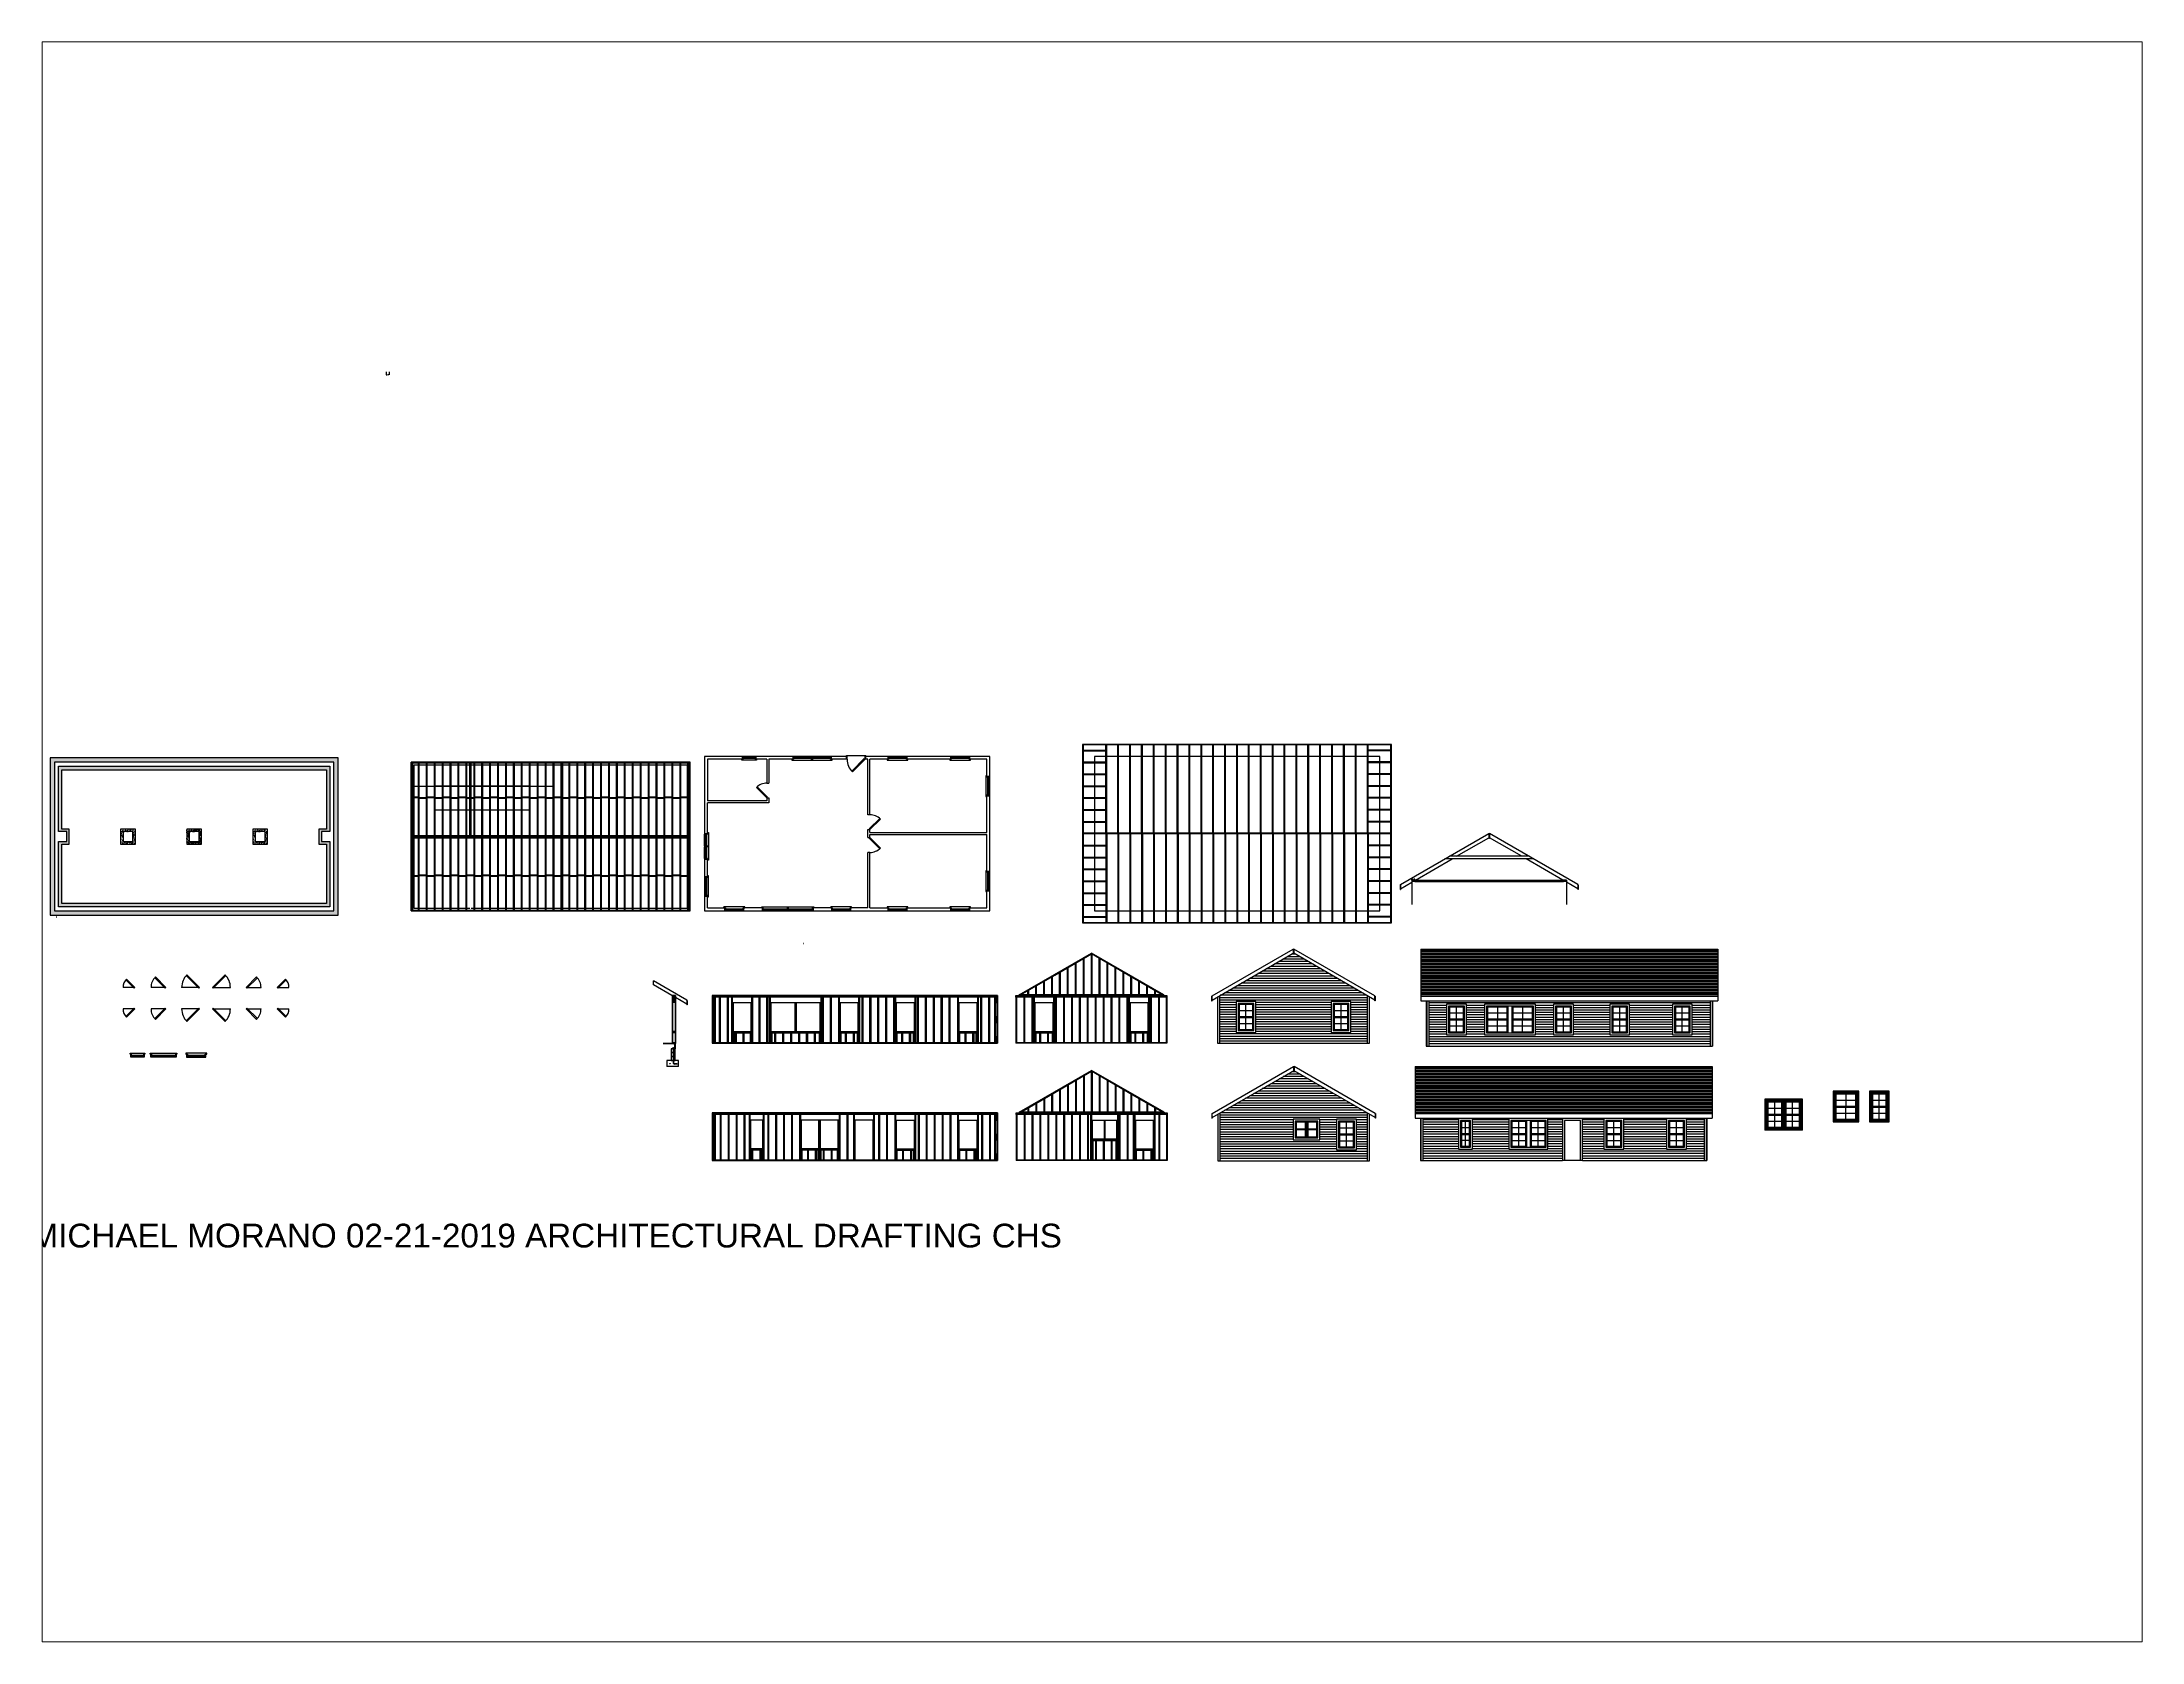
# Paper-space layout 'Layout1' of a CAD drawing. Header units: inches. Extents: x 1.05 to 9.45, y 0.8 to 7.2.
# The model-space entities are those that its viewports show. They can reach past a viewport. Long polylines and large blocks are cut down to what shows.
import ezdxf

# ---------------------------------------------------------------- set-up
doc = ezdxf.new("R2010")
doc.units = ezdxf.units.IN
doc.header["$MEASUREMENT"] = 0
doc.linetypes.add('HIDDEN', pattern=[0.375, 0.25, -0.125])
for name, color, linetype in [('CMU Foundation', 1, 'Continuous'), ('Footings', 5, 'HIDDEN'), ('Sub-Flooring', 2, 'Continuous')]:
    doc.layers.add(name, color=color, linetype=linetype)
doc.styles.get("Standard").update_dxf_attribs({"font": 'arial.ttf'})
doc.dimstyles.get("Standard").update_dxf_attribs({"dimtxt": 0.18, "dimasz": 0.18, "dimexe": 0.18, "dimexo": 0.0625, "dimgap": 0.09, "dimtad": 0, "dimtih": 1, "dimtoh": 1, "dimdec": 4, "dimzin": 0, "dimdsep": 46, "dimtxsty": 'Standard', "dimcen": 0.09, "dimadec": 0, "dimazin": 0, "dimtfac": 1, "dimtdec": 4, "dimtofl": 0, "dimtmove": 0, "dimatfit": 3, "dimfxl": 1, "dimtolj": 1, "dimtzin": 0, "dimarcsym": 0})
pattern_1 = [(50, (0, 0), (7.1726, -0.62752), [0.75, -8.25]), (355, (0, 0), (-1.38751, 7.52192), [0.6, -6.6]), (100.4514, (0.598, -0.052), (5.78509, 6.8944), [0.6374, -7.01142]), (46.1842, (0, 2), (10.67241, -1.65519), [1.125, -12.375]), (96.6356, (0.889, 1.862), (9.34662, 9.74119), [0.9561, -10.51714]), (351.1842, (0, 2), (9.34662, 9.74119), [0.9, -9.9]), (21, (1, 1.5), (5.96907, -4.02619), [0.75, -8.25]), (326, (1, 1.5), (2.43315, 7.2515), [0.6, -6.6]), (71.4514, (1.4974, 1.1645), (8.402224, 3.22531), [0.6374, -7.01142]), (37.5, (0, 0), (0.121599, 3.328939), [0, -6.52, 0, -6.7, 0, -6.625]), (7.5, (0, 0), (2.630695, 3.944117), [0, -3.82, 0, -6.37, 0, -2.525]), (327.5, (-2.23, 0), (5.338224, -0.225549), [0, -2.5, 0, -7.8, 0, -10.35]), (317.5, (-3.23, 0), (5.831862, 1.00105), [0, -3.25, 0, -5.18, 0, -7.35])]

# ---------------------------------------------------------------- blocks, each defined once
blk = doc.blocks.new('*U27')
for p, q in [((22.875, 0.75), (-22.875, 0.75)), ((22.875, -0.75), (-22.875, -0.75))]:
    blk.add_line(p, q)
blk = doc.blocks.new('*U28')
at = {"color": 0, "linetype": 'ByBlock', "lineweight": -2, "transparency": 16777216}
for p in [(0, 144), (0, 120), (0, 96), (0, 72), (0, 48), (0, 24), (0, 0)]:
    blk.add_blockref('*U27', p, dxfattribs=at)
blk = doc.blocks.new('*U29')
for p, q in [((22.875, 0.75), (-22.875, 0.75)), ((22.875, -0.75), (-22.875, -0.75))]:
    blk.add_line(p, q)
blk = doc.blocks.new('*U30')
at = {"color": 0, "linetype": 'ByBlock', "lineweight": -2, "transparency": 16777216}
for p in [(0, 144), (0, 120), (0, 96), (0, 72), (0, 48), (0, 24), (0, 0)]:
    blk.add_blockref('*U29', p, dxfattribs=at)
blk = doc.blocks.new('*U31')
for p, q in [((22.875, 0.75), (-22.875, 0.75)), ((22.875, -0.75), (-22.875, -0.75))]:
    blk.add_line(p, q)
blk = doc.blocks.new('*U32')
at = {"color": 0, "linetype": 'ByBlock', "lineweight": -2, "transparency": 16777216}
for p in [(0, 144), (0, 120), (0, 96), (0, 72), (0, 48), (0, 24), (0, 0)]:
    blk.add_blockref('*U31', p, dxfattribs=at)
blk = doc.blocks.new('*U33')
for p, q in [((22.875, 0.75), (-22.875, 0.75)), ((22.875, -0.75), (-22.875, -0.75))]:
    blk.add_line(p, q)
blk = doc.blocks.new('*U34')
at = {"color": 0, "linetype": 'ByBlock', "lineweight": -2, "transparency": 16777216}
for p in [(0, 144), (0, 120), (0, 96), (0, 72), (0, 48), (0, 24), (0, 0)]:
    blk.add_blockref('*U33', p, dxfattribs=at)
blk = doc.blocks.new('*D36')
at = {"color": 0, "lineweight": -2, "transparency": 16777216}
for p, q in [((2753.1, 74.2), (2753.1, 75.9)), ((2753.3, 75.7), (2755.4, 75.7)), ((2758.9, 75.7), (2756.8, 75.7)), ((2759.1, 74.2), (2759.1, 75.9))]:
    blk.add_line(p, q, dxfattribs=at)
at = {"color": 0, "transparency": 16777216}
for points in [[(2753.3, 75.7), (2753.3, 75.7), (2753.1, 75.7)], [(2758.9, 75.7), (2758.9, 75.7), (2759.1, 75.7)]]:
    blk.add_solid(points, dxfattribs=at)
at = {"layer": 'Defpoints', "color": 0, "transparency": 16777216}
for p in [(2753.1, 74.2), (2759.1, 75.7), (2759.1, 74.2)]:
    blk.add_point(p, dxfattribs=at)
at = {"color": 0, "transparency": 16777216, "insert": (2756.1, 75.7), "char_height": 1, "attachment_point": 5}
blk.add_mtext('\\A1;6"', dxfattribs=at)
blk = doc.blocks.new('*U37')
blk.add_line((-300, 0), (300, 0))
blk = doc.blocks.new('*U38')
at = {"color": 0, "linetype": 'ByBlock', "lineweight": -2, "transparency": 16777216}
for p in [(0, 93), (0, 90), (0, 87), (0, 84), (0, 81), (0, 78), (0, 75), (0, 72), (0, 69), (0, 66), (0, 63), (0, 60), (0, 57), (0, 54), (0, 51), (0, 48), (0, 45), (0, 42), (0, 39), (0, 36), (0, 33), (0, 30), (0, 27), (0, 24), (0, 21), (0, 18), (0, 15), (0, 12), (0, 9), (0, 6), (0, 3), (0, 0)]:
    blk.add_blockref('*U37', p, dxfattribs=at)
blk = doc.blocks.new('*U39')
blk.add_line((-300, 0), (300, 0))
blk = doc.blocks.new('*U40')
at = {"color": 0, "linetype": 'ByBlock', "lineweight": -2, "transparency": 16777216}
for p in [(0, 93), (0, 90), (0, 87), (0, 84), (0, 81), (0, 78), (0, 75), (0, 72), (0, 69), (0, 66), (0, 63), (0, 60), (0, 57), (0, 54), (0, 51), (0, 48), (0, 45), (0, 42), (0, 39), (0, 36), (0, 33), (0, 30), (0, 27), (0, 24), (0, 21), (0, 18), (0, 15), (0, 12), (0, 9), (0, 6), (0, 3), (0, 0)]:
    blk.add_blockref('*U39', p, dxfattribs=at)
blk = doc.blocks.new('*D42')
at = {"color": 0, "lineweight": -2, "transparency": 16777216}
for p, q in [((681.7, 1100.3), (681.7, 1094.5)), ((681.9, 1094.6), (684.1, 1094.6)), ((687.5, 1094.6), (685.4, 1094.6)), ((687.7, 1100.3), (687.7, 1094.5))]:
    blk.add_line(p, q, dxfattribs=at)
at = {"color": 0, "transparency": 16777216}
for points in [[(681.9, 1094.7), (681.9, 1094.6), (681.7, 1094.6)], [(687.5, 1094.7), (687.5, 1094.6), (687.7, 1094.6)]]:
    blk.add_solid(points, dxfattribs=at)
at = {"layer": 'Defpoints', "color": 0, "transparency": 16777216}
for p in [(681.7, 1100.4), (687.7, 1100.4), (687.7, 1094.6)]:
    blk.add_point(p, dxfattribs=at)
at = {"color": 0, "transparency": 16777216, "insert": (684.7, 1094.6), "char_height": 1, "attachment_point": 5}
blk.add_mtext('\\A1;6"', dxfattribs=at)

msp = doc.modelspace()

# ---------------------------------------------------------------- hatches: boundary and pattern name
at = {"layer": 'Footings'}
h = msp.add_hatch(dxfattribs=at)
h.set_pattern_fill('AR-CONC', color=256)
h.set_pattern_definition(pattern_1)
h.paths.add_polyline_path([(3, 3), (585, 3), (585, 321), (3, 321)])
h.paths.add_polyline_path([(12, 312), (576, 312), (576, 12), (12, 12)], flags=16)
h = msp.add_hatch(dxfattribs=at)
h.set_pattern_fill('AR-CONC', color=256)
h.set_pattern_definition(pattern_1)
h.paths.add_polyline_path([(568, 304), (20, 304), (20, 172), (37, 172), (37, 152), (20, 152), (20, 20), (568, 20), (568, 152), (551, 152), (551, 172), (568, 172)])
h.paths.add_polyline_path([(27, 297), (561, 297), (561, 177), (546, 177), (546, 147), (561, 147), (561, 27), (27, 27), (27, 147), (42, 147), (42, 177), (27, 177)], flags=16)
h.paths.add_polyline_path([(145.5, 177), (175.5, 177), (175.5, 147), (145.5, 147)], flags=0)
h.paths.add_polyline_path([(150.5, 172), (170.5, 172), (170.5, 152), (150.5, 152)], flags=0)
h.paths.add_polyline_path([(279, 177), (309, 177), (309, 147), (279, 147)], flags=0)
h.paths.add_polyline_path([(284, 172), (304, 172), (304, 152), (284, 152)], flags=0)
h.paths.add_polyline_path([(412.5, 177), (442.5, 177), (442.5, 147), (412.5, 147)], flags=0)
h.paths.add_polyline_path([(417.5, 172), (437.5, 172), (437.5, 152), (417.5, 152)], flags=0)
h = msp.add_hatch(dxfattribs=at)
h.set_pattern_fill('AR-CONC', color=256)
h.set_pattern_definition([(50, (344.284, 29.586), (7.1726, -0.62752), [0.75, -8.25]), (355, (344.284, 29.586), (-1.38751, 7.52192), [0.6, -6.6]), (100.4514, (344.8816, 29.534), (5.78509, 6.8944), [0.6374, -7.01142]), (46.184, (344.284, 31.586), (10.6724, -1.6552), [1.125, -12.375]), (96.6356, (345.173, 31.448), (9.3466, 9.7412), [0.9561, -10.51714]), (351.184, (344.284, 31.586), (9.3466, 9.7412), [0.9, -9.9]), (21, (345.284, 31.086), (5.96907, -4.02619), [0.75, -8.25]), (326, (345.284, 31.086), (2.43315, 7.2515), [0.6, -6.6]), (71.4514, (345.781, 30.751), (8.40222, 3.22531), [0.6374, -7.01142]), (37.5, (344.2839, 29.5863), (0.121599, 3.328939), [0, -6.52, 0, -6.7, 0, -6.625]), (7.5, (344.284, 29.5863), (2.630695, 3.944117), [0, -3.82, 0, -6.37, 0, -2.525]), (327.5, (342.0539, 29.5863), (5.338224, -0.22555), [0, -2.5, 0, -7.8, 0, -10.35]), (317.5, (341.054, 29.5863), (5.83186, 1.00105), [0, -3.25, 0, -5.18, 0, -7.35])])
h.paths.add_polyline_path([(145.5, 177), (145.5, 147), (175.5, 147), (175.5, 177)])
h.paths.add_polyline_path([(170.5, 172), (170.5, 152), (150.5, 152), (150.5, 172)], flags=16)
h = msp.add_hatch(dxfattribs=at)
h.set_pattern_fill('AR-CONC', color=256)
h.set_pattern_definition([(50, (477.784, 29.586), (7.1726, -0.62752), [0.75, -8.25]), (355, (477.784, 29.586), (-1.38751, 7.52192), [0.6, -6.6]), (100.4514, (478.3816, 29.534), (5.78509, 6.8944), [0.6374, -7.01142]), (46.184, (477.784, 31.586), (10.6724, -1.6552), [1.125, -12.375]), (96.6356, (478.673, 31.448), (9.3466, 9.7412), [0.9561, -10.51714]), (351.184, (477.784, 31.586), (9.3466, 9.7412), [0.9, -9.9]), (21, (478.784, 31.086), (5.96907, -4.02619), [0.75, -8.25]), (326, (478.784, 31.086), (2.43315, 7.2515), [0.6, -6.6]), (71.4514, (479.281, 30.751), (8.40222, 3.22531), [0.6374, -7.01142]), (37.5, (477.7839, 29.5863), (0.121599, 3.328939), [0, -6.52, 0, -6.7, 0, -6.625]), (7.5, (477.784, 29.5863), (2.630695, 3.944117), [0, -3.82, 0, -6.37, 0, -2.525]), (327.5, (475.5539, 29.5863), (5.338224, -0.22555), [0, -2.5, 0, -7.8, 0, -10.35]), (317.5, (474.554, 29.5863), (5.83186, 1.00105), [0, -3.25, 0, -5.18, 0, -7.35])])
h.paths.add_polyline_path([(279, 177), (279, 147), (309, 147), (309, 177)])
h.paths.add_polyline_path([(304, 172), (304, 152), (284, 152), (284, 172)], flags=16)
h = msp.add_hatch(dxfattribs=at)
h.set_pattern_fill('AR-CONC', color=256)
h.set_pattern_definition([(50, (611.284, 29.586), (7.1726, -0.62752), [0.75, -8.25]), (355, (611.284, 29.586), (-1.38751, 7.52192), [0.6, -6.6]), (100.4514, (611.8816, 29.534), (5.78509, 6.8944), [0.6374, -7.01142]), (46.184, (611.284, 31.586), (10.6724, -1.6552), [1.125, -12.375]), (96.6356, (612.173, 31.448), (9.3466, 9.7412), [0.9561, -10.51714]), (351.184, (611.284, 31.586), (9.3466, 9.7412), [0.9, -9.9]), (21, (612.284, 31.086), (5.96907, -4.02619), [0.75, -8.25]), (326, (612.284, 31.086), (2.43315, 7.2515), [0.6, -6.6]), (71.4514, (612.781, 30.751), (8.40222, 3.22531), [0.6374, -7.01142]), (37.5, (611.2839, 29.5863), (0.121599, 3.328939), [0, -6.52, 0, -6.7, 0, -6.625]), (7.5, (611.284, 29.5863), (2.630695, 3.944117), [0, -3.82, 0, -6.37, 0, -2.525]), (327.5, (609.0539, 29.5863), (5.338224, -0.22555), [0, -2.5, 0, -7.8, 0, -10.35]), (317.5, (608.054, 29.5863), (5.83186, 1.00105), [0, -3.25, 0, -5.18, 0, -7.35])])
h.paths.add_polyline_path([(412.5, 177), (412.5, 147), (442.5, 147), (442.5, 177)])
h.paths.add_polyline_path([(437.5, 172), (437.5, 152), (417.5, 152), (417.5, 172)], flags=16)

# ---------------------------------------------------------------- linework, layer by layer
for p, q in [((2088, 348), (2088, -12)), ((2712, 348), (2088, 348)), ((2712, 347.25), (2088, 347.25)), ((2089.5, 347.25), (2089.5, 168.75)), ((2135.25, 168.75), (2135.25, 347.25)), ((2136.75, 168.75), (2136.75, 347.25)), ((2159.25, 168.75), (2159.25, 347.25)), ((2160.75, 168.75), (2160.75, 347.25)), ((2183.25, 168.75), (2183.25, 347.25)), ((2184.75, 168.75), (2184.75, 347.25)), ((2207.25, 168.75), (2207.25, 347.25)), ((2208.75, 168.75), (2208.75, 347.25)), ((2231.25, 168.75), (2231.25, 347.25)), ((2232.75, 168.75), (2232.75, 347.25)), ((2255.25, 168.75), (2255.25, 347.25)), ((2256.75, 168.75), (2256.75, 347.25)), ((2279.25, 168.75), (2279.25, 347.25)), ((2280.75, 168.75), (2280.75, 347.25)), ((2303.25, 168.75), (2303.25, 347.25)), ((2304.75, 168.75), (2304.75, 347.25)), ((2327.25, 168.75), (2327.25, 347.25)), ((2328.75, 168.75), (2328.75, 347.25)), ((2351.25, 168.75), (2351.25, 347.25)), ((2352.75, 168.75), (2352.75, 347.25)), ((2375.25, 168.75), (2375.25, 347.25)), ((2376.75, 168.75), (2376.75, 347.25)), ((2399.25, 168.75), (2399.25, 347.25)), ((2400.75, 168.75), (2400.75, 347.25)), ((2423.25, 168.75), (2423.25, 347.25)), ((2424.75, 168.75), (2424.75, 347.25)), ((2447.25, 168.75), (2447.25, 347.25)), ((2448.75, 168.75), (2448.75, 347.25)), ((2471.25, 168.75), (2471.25, 347.25)), ((2472.75, 168.75), (2472.75, 347.25)), ((2495.25, 168.75), (2495.25, 347.25)), ((2496.75, 168.75), (2496.75, 347.25)), ((2519.25, 168.75), (2519.25, 347.25)), ((2520.75, 168.75), (2520.75, 347.25)), ((2543.25, 168.75), (2543.25, 347.25)), ((2544.75, 168.75), (2544.75, 347.25)), ((2567.25, 168.75), (2567.25, 347.25)), ((2568.75, 168.75), (2568.75, 347.25)), ((2591.25, 168.75), (2591.25, 347.25)), ((2592.75, 168.75), (2592.75, 347.25)), ((2615.25, 168.75), (2615.25, 347.25)), ((2616.75, 168.75), (2616.75, 347.25)), ((2639.25, 168.75), (2639.25, 347.25)), ((2640.75, 168.75), (2640.75, 347.25)), ((2663.25, 168.75), (2663.25, 347.25)), ((2664.75, 168.75), (2664.75, 347.25)), ((2710.5, 168.75), (2710.5, 347.25)), ((2712, -12), (2712, 348)), ((1296, 312), (732, 312)), ((732, 12), (732, 312)), ((732, 13.5), (732, 310.5)), ((733.5, 312), (733.5, 12)), ((1294.5, 310.5), (733.5, 310.5)), ((733.5, 13.5), (733.5, 310.5)), ((735, 310.5), (735, 13.5)), ((735, 13.5), (735, 310.5)), ((747.25, 13.5), (747.25, 310.5)), ((748.75, 13.5), (748.75, 310.5)), ((763.25, 13.5), (763.25, 310.5)), ((764.75, 13.5), (764.75, 310.5)), ((779.25, 13.5), (779.25, 310.5)), ((780.75, 13.5), (780.75, 310.5)), ((795.25, 13.5), (795.25, 310.5)), ((796.75, 13.5), (796.75, 310.5)), ((811.25, 13.5), (811.25, 310.5)), ((812.75, 13.5), (812.75, 310.5)), ((827.25, 13.5), (827.25, 310.5)), ((828.75, 13.5), (828.75, 310.5)), ((843.25, 13.5), (843.25, 310.5)), ((844.75, 13.5), (844.75, 310.5)), ((850.5, 159.75), (850.5, 310.5)), ((852, 159.75), (852, 310.5)), ((853.5, 159.75), (853.5, 310.5)), ((859.25, 13.5), (859.25, 310.5)), ((860.75, 13.5), (860.75, 310.5)), ((875.25, 13.5), (875.25, 310.5)), ((876.75, 13.5), (876.75, 310.5)), ((891.25, 13.5), (891.25, 310.5)), ((892.75, 13.5), (892.75, 310.5)), ((907.25, 13.5), (907.25, 310.5)), ((908.75, 13.5), (908.75, 310.5)), ((923.25, 13.5), (923.25, 310.5)), ((924.75, 13.5), (924.75, 310.5)), ((939.25, 13.5), (939.25, 310.5)), ((940.75, 13.5), (940.75, 310.5)), ((955.25, 13.5), (955.25, 310.5)), ((956.75, 13.5), (956.75, 310.5)), ((971.25, 13.5), (971.25, 310.5)), ((972.75, 13.5), (972.75, 310.5)), ((987.25, 13.5), (987.25, 310.5)), ((988.75, 13.5), (988.75, 310.5)), ((1003.25, 13.5), (1003.25, 310.5)), ((1004.75, 13.5), (1004.75, 310.5)), ((1019.25, 13.5), (1019.25, 310.5)), ((1020.75, 13.5), (1020.75, 310.5)), ((1035.25, 13.5), (1035.25, 310.5)), ((1036.75, 13.5), (1036.75, 310.5)), ((1038.25, 13.5), (1038.25, 310.5)), ((1051.25, 13.5), (1051.25, 310.5)), ((1052.75, 13.5), (1052.75, 310.5)), ((1067.25, 13.5), (1067.25, 310.5)), ((1068.75, 13.5), (1068.75, 310.5)), ((1083.25, 13.5), (1083.25, 310.5)), ((1084.75, 13.5), (1084.75, 310.5)), ((1099.25, 13.5), (1099.25, 310.5)), ((1100.75, 13.5), (1100.75, 310.5)), ((1115.25, 13.5), (1115.25, 310.5)), ((1116.75, 13.5), (1116.75, 310.5)), ((1131.25, 13.5), (1131.25, 310.5)), ((1132.75, 13.5), (1132.75, 310.5)), ((1147.25, 13.5), (1147.25, 310.5)), ((1148.75, 13.5), (1148.75, 310.5)), ((1163.25, 13.5), (1163.25, 310.5)), ((1164.75, 13.5), (1164.75, 310.5)), ((1179.25, 13.5), (1179.25, 310.5)), ((1180.75, 13.5), (1180.75, 310.5)), ((1195.25, 13.5), (1195.25, 310.5)), ((1196.75, 13.5), (1196.75, 310.5)), ((1211.25, 13.5), (1211.25, 310.5)), ((1212.75, 13.5), (1212.75, 310.5)), ((1227.25, 13.5), (1227.25, 310.5)), ((1228.75, 13.5), (1228.75, 310.5)), ((1243.25, 13.5), (1243.25, 310.5)), ((1244.75, 13.5), (1244.75, 310.5)), ((1259.25, 13.5), (1259.25, 310.5)), ((1260.75, 13.5), (1260.75, 310.5)), ((1275.25, 13.5), (1275.25, 310.5)), ((1276.75, 13.5), (1276.75, 310.5)), ((1291.25, 13.5), (1291.25, 310.5)), ((1292.75, 13.5), (1292.75, 310.5)), ((1293, 13.5), (1293, 310.5)), ((1294.5, 12), (1294.5, 312)), ((1296, 12), (1296, 312)), ((1612.72861, 324), (1324.72861, 324)), ((1324.72861, 324), (1324.72861, 12)), ((1402.72861, 318), (1330.72861, 318)), ((1330.72861, 318), (1330.72861, 234)), ((1399.72861, 316), (1399.72861, 318)), ((1399.72861, 318), (1402.72861, 318)), ((1429.72861, 316), (1399.72861, 316)), ((1401.22861, 318), (1401.22861, 324)), ((1402.72861, 318), (1402.72861, 324)), ((1402.72861, 324), (1426.72861, 324)), ((1402.72861, 322), (1426.72861, 322)), ((1426.72861, 320), (1402.72861, 320)), ((1426.72861, 324), (1426.72861, 318)), ((1450.72861, 318), (1426.72861, 318)), ((1426.72861, 318), (1429.72861, 318)), ((1428.22861, 324), (1428.22861, 318)), ((1429.72861, 318), (1429.72861, 316)), ((1450.72861, 318), (1450.72861, 270)), ((1454.72861, 318), (1454.72861, 270)), ((1504.22861, 318), (1454.72861, 318)), ((1501.22861, 318), (1501.22861, 316)), ((1504.22861, 318), (1501.22861, 318)), ((1501.22861, 316), (1582.22861, 316)), ((1541.72861, 324), (1502.72861, 324)), ((1502.72861, 324), (1502.72861, 318)), ((1504.22861, 324), (1504.22861, 318)), ((1504.22861, 322), (1540.22861, 322)), ((1540.22861, 320), (1504.22861, 320)), ((1540.22861, 318), (1540.22861, 324)), ((1543.22861, 318), (1540.22861, 318)), ((1543.22861, 318), (1540.22861, 318)), ((1580.72861, 324), (1541.72861, 324)), ((1541.72861, 324), (1541.72861, 318)), ((1541.72861, 318), (1541.72861, 324)), ((1543.22861, 324), (1543.22861, 318)), ((1543.22861, 322), (1579.22861, 322)), ((1579.22861, 320), (1543.22861, 320)), ((1579.22861, 318), (1579.22861, 324)), ((1612.72861, 318), (1579.22861, 318)), ((1582.22861, 318), (1579.22861, 318)), ((1580.72861, 318), (1580.72861, 324)), ((1582.22861, 316), (1582.22861, 318)), ((1611.22861, 318), (1611.22861, 325.5)), ((1611.22861, 325.5), (1650.22861, 325.5)), ((1612.72861, 318), (1612.72861, 324)), ((1647.31439, 319.41421), (1621.89786, 293.99768)), ((1648.72861, 318), (1623.27276, 292.54416)), ((1647.31439, 319.41421), (1648.72861, 318)), ((1648.72861, 318), (1648.72861, 324)), ((1900.72861, 324), (1648.72861, 324)), ((1654.72861, 318), (1648.72861, 318)), ((1650.22861, 318), (1650.22861, 325.5)), ((1654.72861, 206), (1654.72861, 318)), ((1658.72861, 206), (1658.72861, 318)), ((1693.22861, 318), (1658.72861, 318)), ((1693.22861, 318), (1693.22861, 316)), ((1696.22861, 318), (1693.22861, 318)), ((1693.22861, 316), (1735.22861, 316)), ((1694.72861, 324), (1694.72861, 318)), ((1696.22861, 324), (1696.22861, 318)), ((1696.22861, 322), (1732.22861, 322)), ((1732.22861, 320), (1696.22861, 320)), ((1732.22861, 318), (1732.22861, 324)), ((1735.22861, 318), (1732.22861, 318)), ((1733.72861, 318), (1733.72861, 324)), ((1821.22861, 318), (1735.22861, 318)), ((1735.22861, 316), (1735.22861, 318)), ((1819.72861, 318), (1819.72861, 316)), ((1822.72861, 318), (1819.72861, 318)), ((1819.72861, 316), (1861.72861, 316)), ((1821.22861, 324), (1821.22861, 318)), ((1822.72861, 324), (1822.72861, 318)), ((1822.72861, 322), (1858.72861, 322)), ((1858.72861, 320), (1822.72861, 320)), ((1858.72861, 318), (1858.72861, 324)), ((1861.72861, 318), (1858.72861, 318)), ((1860.22861, 318), (1860.22861, 324)), ((1894.72861, 318), (1860.22861, 318)), ((1861.72861, 316), (1861.72861, 318)), ((1894.72861, 283.5), (1894.72861, 318)), ((1900.72861, 12), (1900.72861, 324)), ((1450.72861, 240), (1429.5154, 261.2132)), ((1452.14282, 241.41421), (1430.97681, 262.58022)), ((1450.72861, 270), (1454.72861, 270)), ((1894.72861, 285), (1892.72861, 285)), ((1892.72861, 285), (1892.72861, 243)), ((1894.72861, 282), (1894.72861, 285)), ((1900.72861, 283.5), (1894.72861, 283.5)), ((1900.72861, 282), (1894.72861, 282)), ((1896.72861, 246), (1896.72861, 282)), ((1898.72861, 282), (1898.72861, 246)), ((1900.72861, 244.5), (1900.72861, 283.5)), ((735, 242.25), (747.25, 242.25)), ((735, 240.75), (747.25, 240.75)), ((748.75, 240.75), (763.25, 240.75)), ((748.75, 239.25), (763.25, 239.25)), ((764.75, 242.25), (779.25, 242.25)), ((764.75, 240.75), (779.25, 240.75)), ((780.75, 240.75), (795.25, 240.75)), ((780.75, 239.25), (795.25, 239.25)), ((796.75, 242.25), (811.25, 242.25)), ((796.75, 240.75), (811.25, 240.75)), ((812.75, 240.75), (827.25, 240.75)), ((812.75, 239.25), (827.25, 239.25)), ((828.75, 242.25), (843.25, 242.25)), ((828.75, 240.75), (843.25, 240.75)), ((844.75, 240.75), (850.5, 240.75)), ((844.75, 239.25), (850.5, 239.25)), ((853.5, 240.75), (859.25, 240.75)), ((853.5, 239.25), (859.25, 239.25)), ((860.75, 242.25), (875.25, 242.25)), ((860.75, 240.75), (875.25, 240.75)), ((876.75, 240.75), (891.25, 240.75)), ((876.75, 239.25), (891.25, 239.25)), ((892.75, 242.25), (907.25, 242.25)), ((892.75, 240.75), (907.25, 240.75)), ((908.75, 240.75), (923.25, 240.75)), ((908.75, 239.25), (923.25, 239.25)), ((924.75, 242.25), (939.25, 242.25)), ((924.75, 240.75), (939.25, 240.75)), ((940.75, 240.75), (955.25, 240.75)), ((940.75, 239.25), (955.25, 239.25)), ((956.75, 242.25), (971.25, 242.25)), ((956.75, 240.75), (971.25, 240.75)), ((972.75, 240.75), (987.25, 240.75)), ((972.75, 239.25), (987.25, 239.25)), ((988.75, 242.25), (1003.25, 242.25)), ((988.75, 240.75), (1003.25, 240.75)), ((1004.75, 240.75), (1019.25, 240.75)), ((1004.75, 239.25), (1019.25, 239.25)), ((1020.75, 242.25), (1035.25, 242.25)), ((1020.75, 240.75), (1035.25, 240.75)), ((1038.25, 240.75), (1051.25, 240.75)), ((1038.25, 239.25), (1051.25, 239.25)), ((1052.75, 242.25), (1067.25, 242.25)), ((1052.75, 240.75), (1067.25, 240.75)), ((1068.75, 240.75), (1083.25, 240.75)), ((1068.75, 239.25), (1083.25, 239.25)), ((1084.75, 242.25), (1099.25, 242.25)), ((1084.75, 240.75), (1099.25, 240.75)), ((1100.75, 240.75), (1115.25, 240.75)), ((1100.75, 239.25), (1115.25, 239.25)), ((1116.75, 242.25), (1131.25, 242.25)), ((1116.75, 240.75), (1131.25, 240.75)), ((1132.75, 240.75), (1147.25, 240.75)), ((1132.75, 239.25), (1147.25, 239.25)), ((1148.75, 242.25), (1163.25, 242.25)), ((1148.75, 240.75), (1163.25, 240.75)), ((1164.75, 240.75), (1179.25, 240.75)), ((1164.75, 239.25), (1179.25, 239.25)), ((1180.75, 242.25), (1195.25, 242.25)), ((1180.75, 240.75), (1195.25, 240.75)), ((1196.75, 240.75), (1211.25, 240.75)), ((1196.75, 239.25), (1211.25, 239.25)), ((1212.75, 242.25), (1227.25, 242.25)), ((1212.75, 240.75), (1227.25, 240.75)), ((1228.75, 240.75), (1243.25, 240.75)), ((1228.75, 239.25), (1243.25, 239.25)), ((1244.75, 242.25), (1259.25, 242.25)), ((1244.75, 240.75), (1259.25, 240.75)), ((1260.75, 240.75), (1275.25, 240.75)), ((1260.75, 239.25), (1275.25, 239.25)), ((1276.75, 242.25), (1291.25, 242.25)), ((1276.75, 240.75), (1291.25, 240.75)), ((1450.72861, 234), (1330.72861, 234)), ((1454.72861, 230), (1330.72861, 230)), ((1330.72861, 167), (1330.72861, 230)), ((1452.14282, 241.41421), (1450.72861, 240)), ((1450.72861, 240), (1454.72861, 240)), ((1450.72861, 240), (1450.72861, 234)), ((1454.72861, 240), (1454.72861, 230)), ((1892.72861, 243), (1894.72861, 243)), ((1894.72861, 243), (1894.72861, 246)), ((1894.72861, 246), (1900.72861, 246)), ((1894.72861, 170), (1894.72861, 244.5)), ((1894.72861, 244.5), (1900.72861, 244.5)), ((1330.72861, 170), (1332.72861, 170)), ((1330.72861, 167), (1330.72861, 170)), ((1332.72861, 170), (1332.72861, 114.5)), ((1658.72861, 206), (1654.72861, 206)), ((1654.72861, 176), (1658.72861, 176)), ((1654.72861, 160), (1654.72861, 176)), ((1657.31439, 177.41421), (1678.4804, 198.58022)), ((1657.31439, 177.41421), (1658.72861, 176)), ((1658.72861, 176), (1679.94181, 197.2132)), ((1658.72861, 170), (1658.72861, 176)), ((1658.72861, 170), (1894.72861, 170)), ((737.5, 164.25), (747.25, 164.25)), ((737.5, 162.75), (747.25, 162.75)), ((737.5, 161.25), (747.25, 161.25)), ((737.5, 159.75), (747.25, 159.75)), ((748.75, 164.25), (763.25, 164.25)), ((748.75, 162.75), (763.25, 162.75)), ((748.75, 161.25), (763.25, 161.25)), ((748.75, 159.75), (763.25, 159.75)), ((764.75, 164.25), (779.25, 164.25)), ((764.75, 162.75), (779.25, 162.75)), ((764.75, 161.25), (779.25, 161.25)), ((764.75, 159.75), (779.25, 159.75)), ((780.75, 164.25), (795.25, 164.25)), ((780.75, 162.75), (795.25, 162.75)), ((780.75, 161.25), (795.25, 161.25)), ((780.75, 159.75), (795.25, 159.75)), ((796.75, 164.25), (811.25, 164.25)), ((796.75, 162.75), (811.25, 162.75)), ((796.75, 161.25), (811.25, 161.25)), ((796.75, 159.75), (811.25, 159.75)), ((812.75, 164.25), (827.25, 164.25)), ((812.75, 162.75), (827.25, 162.75)), ((812.75, 161.25), (827.25, 161.25)), ((812.75, 159.75), (827.25, 159.75)), ((828.75, 164.25), (843.25, 164.25)), ((828.75, 162.75), (843.25, 162.75)), ((828.75, 161.25), (843.25, 161.25)), ((828.75, 159.75), (843.25, 159.75)), ((844.75, 164.25), (850.5, 164.25)), ((844.75, 162.75), (850.5, 162.75)), ((844.75, 161.25), (850.5, 161.25)), ((844.75, 159.75), (859.25, 159.75)), ((853.5, 164.25), (859.25, 164.25)), ((853.5, 162.75), (859.25, 162.75)), ((853.5, 161.25), (859.25, 161.25)), ((860.75, 164.25), (875.25, 164.25)), ((860.75, 162.75), (875.25, 162.75)), ((860.75, 161.25), (875.25, 161.25)), ((860.75, 159.75), (875.25, 159.75)), ((876.75, 164.25), (891.25, 164.25)), ((876.75, 162.75), (891.25, 162.75)), ((876.75, 161.25), (891.25, 161.25)), ((876.75, 159.75), (891.25, 159.75)), ((892.75, 164.25), (907.25, 164.25)), ((892.75, 162.75), (907.25, 162.75)), ((892.75, 161.25), (907.25, 161.25)), ((892.75, 159.75), (907.25, 159.75)), ((908.75, 164.25), (923.25, 164.25)), ((908.75, 162.75), (923.25, 162.75)), ((908.75, 161.25), (923.25, 161.25)), ((908.75, 159.75), (923.25, 159.75)), ((924.75, 164.25), (939.25, 164.25)), ((924.75, 162.75), (939.25, 162.75)), ((924.75, 161.25), (939.25, 161.25)), ((924.75, 159.75), (939.25, 159.75)), ((940.75, 164.25), (955.25, 164.25)), ((940.75, 162.75), (955.25, 162.75)), ((940.75, 161.25), (955.25, 161.25)), ((940.75, 159.75), (955.25, 159.75)), ((956.75, 164.25), (971.25, 164.25)), ((956.75, 162.75), (971.25, 162.75)), ((956.75, 161.25), (971.25, 161.25)), ((956.75, 159.75), (971.25, 159.75)), ((972.75, 164.25), (987.25, 164.25)), ((972.75, 162.75), (987.25, 162.75)), ((972.75, 161.25), (987.25, 161.25)), ((972.75, 159.75), (987.25, 159.75)), ((988.75, 164.25), (1003.25, 164.25)), ((988.75, 162.75), (1003.25, 162.75)), ((988.75, 161.25), (1003.25, 161.25)), ((988.75, 159.75), (1003.25, 159.75)), ((1004.75, 164.25), (1019.25, 164.25)), ((1004.75, 162.75), (1019.25, 162.75)), ((1004.75, 161.25), (1019.25, 161.25)), ((1004.75, 159.75), (1019.25, 159.75)), ((1020.75, 164.25), (1035.25, 164.25)), ((1020.75, 162.75), (1035.25, 162.75)), ((1020.75, 161.25), (1035.25, 161.25)), ((1020.75, 159.75), (1035.25, 159.75)), ((1038.25, 164.25), (1051.25, 164.25)), ((1038.25, 162.75), (1051.25, 162.75)), ((1038.25, 161.25), (1051.25, 161.25)), ((1038.25, 159.75), (1051.25, 159.75)), ((1052.75, 164.25), (1067.25, 164.25)), ((1052.75, 162.75), (1067.25, 162.75)), ((1052.75, 161.25), (1067.25, 161.25)), ((1052.75, 159.75), (1067.25, 159.75)), ((1068.75, 164.25), (1083.25, 164.25)), ((1068.75, 162.75), (1083.25, 162.75)), ((1068.75, 161.25), (1083.25, 161.25)), ((1068.75, 159.75), (1083.25, 159.75)), ((1084.75, 164.25), (1099.25, 164.25)), ((1084.75, 162.75), (1099.25, 162.75)), ((1084.75, 161.25), (1099.25, 161.25)), ((1084.75, 159.75), (1099.25, 159.75)), ((1100.75, 164.25), (1115.25, 164.25)), ((1100.75, 162.75), (1115.25, 162.75)), ((1100.75, 161.25), (1115.25, 161.25)), ((1100.75, 159.75), (1115.25, 159.75)), ((1116.75, 164.25), (1131.25, 164.25)), ((1116.75, 162.75), (1131.25, 162.75)), ((1116.75, 161.25), (1131.25, 161.25)), ((1116.75, 159.75), (1131.25, 159.75)), ((1132.75, 164.25), (1147.25, 164.25)), ((1132.75, 162.75), (1147.25, 162.75)), ((1132.75, 161.25), (1147.25, 161.25)), ((1132.75, 159.75), (1147.25, 159.75)), ((1148.75, 164.25), (1163.25, 164.25)), ((1148.75, 162.75), (1163.25, 162.75)), ((1148.75, 161.25), (1163.25, 161.25)), ((1148.75, 159.75), (1163.25, 159.75)), ((1164.75, 164.25), (1179.25, 164.25)), ((1164.75, 162.75), (1179.25, 162.75)), ((1164.75, 161.25), (1179.25, 161.25)), ((1164.75, 159.75), (1179.25, 159.75)), ((1180.75, 164.25), (1195.25, 164.25)), ((1180.75, 162.75), (1195.25, 162.75)), ((1180.75, 161.25), (1195.25, 161.25)), ((1180.75, 159.75), (1195.25, 159.75)), ((1196.75, 164.25), (1211.25, 164.25)), ((1196.75, 162.75), (1211.25, 162.75)), ((1196.75, 161.25), (1211.25, 161.25)), ((1196.75, 159.75), (1211.25, 159.75)), ((1212.75, 164.25), (1227.25, 164.25)), ((1212.75, 162.75), (1227.25, 162.75)), ((1212.75, 161.25), (1227.25, 161.25)), ((1212.75, 159.75), (1227.25, 159.75)), ((1228.75, 164.25), (1243.25, 164.25)), ((1228.75, 162.75), (1243.25, 162.75)), ((1228.75, 161.25), (1243.25, 161.25)), ((1228.75, 159.75), (1243.25, 159.75)), ((1244.75, 164.25), (1259.25, 164.25)), ((1244.75, 162.75), (1259.25, 162.75)), ((1244.75, 161.25), (1259.25, 161.25)), ((1244.75, 159.75), (1259.25, 159.75)), ((1260.75, 164.25), (1275.25, 164.25)), ((1260.75, 162.75), (1275.25, 162.75)), ((1260.75, 161.25), (1275.25, 161.25)), ((1260.75, 159.75), (1275.25, 159.75)), ((1276.75, 164.25), (1290.5, 164.25)), ((1276.75, 162.75), (1290.5, 162.75)), ((1276.75, 161.25), (1290.5, 161.25)), ((1276.75, 159.75), (1290.5, 159.75)), ((1324.72861, 168.5), (1330.72861, 168.5)), ((1324.72861, 143), (1324.72861, 167)), ((1324.72861, 167), (1330.72861, 167)), ((1330.72861, 143), (1324.72861, 143)), ((1330.72861, 143), (1324.72861, 141.5)), ((1324.72861, 143), (1330.72861, 141.5)), ((1330.72861, 141.5), (1324.72861, 141.5)), ((1324.72861, 117.5), (1324.72861, 141.5)), ((1324.72861, 141.5), (1330.72861, 141.5)), ((1326.72861, 143), (1326.72861, 167)), ((1326.72861, 117.5), (1326.72861, 141.5)), ((1328.72861, 167), (1328.72861, 143)), ((1328.72861, 141.5), (1328.72861, 117.5)), ((1330.72861, 141.5), (1330.72861, 143)), ((1654.72861, 160), (1658.72861, 160)), ((1654.72861, 18), (1654.72861, 130)), ((1658.72861, 130), (1654.72861, 130)), ((1657.31439, 158.58579), (1658.72861, 160)), ((1657.31439, 158.58579), (1678.4804, 137.41978)), ((1658.72861, 166), (1894.72861, 166)), ((1658.72861, 160), (1658.72861, 166)), ((1658.72861, 160), (1679.94181, 138.7868)), ((1658.72861, 18), (1658.72861, 130)), ((1894.72861, 91.5), (1894.72861, 166)), ((2712, 168.75), (2088, 168.75)), ((2712, 167.25), (2088, 167.25)), ((2089.5, 167.25), (2089.5, -11.25)), ((2135.25, 167.25), (2135.25, -11.25)), ((2136.75, 167.25), (2136.75, -11.25)), ((2159.25, 167.25), (2159.25, -11.25)), ((2160.75, 167.25), (2160.75, -11.25)), ((2183.25, 167.25), (2183.25, -11.25)), ((2184.75, 167.25), (2184.75, -11.25)), ((2207.25, 167.25), (2207.25, -11.25)), ((2208.75, 167.25), (2208.75, -11.25)), ((2231.25, 167.25), (2231.25, -11.25)), ((2232.75, 167.25), (2232.75, -11.25)), ((2255.25, 167.25), (2255.25, -11.25)), ((2256.75, 167.25), (2256.75, -11.25)), ((2279.25, 167.25), (2279.25, -11.25)), ((2280.75, 167.25), (2280.75, -11.25)), ((2303.25, 167.25), (2303.25, -11.25)), ((2304.75, 167.25), (2304.75, -11.25)), ((2327.25, 167.25), (2327.25, -11.25)), ((2328.75, 167.25), (2328.75, -11.25)), ((2351.25, 167.25), (2351.25, -11.25)), ((2352.75, 167.25), (2352.75, -11.25)), ((2375.25, 167.25), (2375.25, -11.25)), ((2376.75, 167.25), (2376.75, -11.25)), ((2399.25, 167.25), (2399.25, -11.25)), ((2400.75, 167.25), (2400.75, -11.25)), ((2423.25, 167.25), (2423.25, -11.25)), ((2424.75, 167.25), (2424.75, -11.25)), ((2447.25, 167.25), (2447.25, -11.25)), ((2448.75, 167.25), (2448.75, -11.25)), ((2471.25, 167.25), (2471.25, -11.25)), ((2472.75, 167.25), (2472.75, -11.25)), ((2495.25, 167.25), (2495.25, -11.25)), ((2496.75, 167.25), (2496.75, -11.25)), ((2519.25, 167.25), (2519.25, -11.25)), ((2520.75, 167.25), (2520.75, -11.25)), ((2543.25, 167.25), (2543.25, -11.25)), ((2544.75, 167.25), (2544.75, -11.25)), ((2567.25, 167.25), (2567.25, -11.25)), ((2568.75, 167.25), (2568.75, -11.25)), ((2591.25, 167.25), (2591.25, -11.25)), ((2592.75, 167.25), (2592.75, -11.25)), ((2615.25, 167.25), (2615.25, -11.25)), ((2616.75, 167.25), (2616.75, -11.25)), ((2639.25, 167.25), (2639.25, -11.25)), ((2640.75, 167.25), (2640.75, -11.25)), ((2663.25, 167.25), (2663.25, -11.25)), ((2664.75, 167.25), (2664.75, -11.25)), ((2710.5, -11.25), (2710.5, 167.25)), ((2729.85189, 64.94298), (2908.35189, 168)), ((2843.44516, 122.1545), (2908.35189, 159.62842)), ((2908.35189, 168), (2908.35189, 158.75)), ((2908.35189, 168), (2909.85189, 168)), ((2908.35189, 158.75), (2909.85189, 158.75)), ((2909.85189, 168), (2909.85189, 158.75)), ((3088.35189, 64.94298), (2909.85189, 168)), ((2974.75862, 122.1545), (2909.85189, 159.62842)), ((1330.72861, 117.5), (1324.72861, 117.5)), ((1330.72861, 116), (1324.72861, 116)), ((1330.72861, 114.5), (1330.72861, 117.5)), ((1330.72861, 81), (1330.72861, 117.5)), ((1332.72861, 114.5), (1330.72861, 114.5)), ((1894.72861, 93), (1892.72861, 93)), ((1892.72861, 93), (1892.72861, 51)), ((1894.72861, 90), (1894.72861, 93)), ((1900.72861, 91.5), (1894.72861, 91.5)), ((1900.72861, 90), (1894.72861, 90)), ((1896.72861, 54), (1896.72861, 90)), ((1898.72861, 90), (1898.72861, 54)), ((1900.72861, 52.5), (1900.72861, 91.5)), ((2760.35189, 74.18058), (2834.35189, 116.9045)), ((2998.35189, 116.9045), (2819.85189, 116.9045)), ((2989.25862, 122.1545), (2828.94516, 122.1545)), ((3057.85189, 74.18058), (2983.85189, 116.9045)), ((735, 83.25), (747.25, 83.25)), ((735, 81.75), (747.25, 81.75)), ((748.75, 84.75), (763.25, 84.75)), ((748.75, 83.25), (763.25, 83.25)), ((764.75, 83.25), (779.25, 83.25)), ((764.75, 81.75), (779.25, 81.75)), ((780.75, 84.75), (795.25, 84.75)), ((780.75, 83.25), (795.25, 83.25)), ((796.75, 83.25), (811.25, 83.25)), ((796.75, 81.75), (811.25, 81.75)), ((812.75, 84.75), (827.25, 84.75)), ((812.75, 83.25), (827.25, 83.25)), ((828.75, 83.25), (843.25, 83.25)), ((828.75, 81.75), (843.25, 81.75)), ((844.75, 84.75), (859.25, 84.75)), ((844.75, 83.25), (859.25, 83.25)), ((860.75, 83.25), (875.25, 83.25)), ((860.75, 81.75), (875.25, 81.75)), ((876.75, 84.75), (891.25, 84.75)), ((876.75, 83.25), (891.25, 83.25)), ((892.75, 83.25), (907.25, 83.25)), ((892.75, 81.75), (907.25, 81.75)), ((908.75, 84.75), (923.25, 84.75)), ((908.75, 83.25), (923.25, 83.25)), ((924.75, 83.25), (939.25, 83.25)), ((924.75, 81.75), (939.25, 81.75)), ((940.75, 84.75), (955.25, 84.75)), ((940.75, 83.25), (955.25, 83.25)), ((956.75, 83.25), (971.25, 83.25)), ((956.75, 81.75), (971.25, 81.75)), ((972.75, 84.75), (987.25, 84.75)), ((972.75, 83.25), (987.25, 83.25)), ((988.75, 83.25), (1003.25, 83.25)), ((988.75, 81.75), (1003.25, 81.75)), ((1004.75, 84.75), (1019.25, 84.75)), ((1004.75, 83.25), (1019.25, 83.25)), ((1020.75, 83.25), (1035.25, 83.25)), ((1020.75, 81.75), (1035.25, 81.75)), ((1038.25, 84.75), (1051.25, 84.75)), ((1038.25, 83.25), (1051.25, 83.25)), ((1052.75, 83.25), (1067.25, 83.25)), ((1052.75, 81.75), (1067.25, 81.75)), ((1068.75, 84.75), (1083.25, 84.75)), ((1068.75, 83.25), (1083.25, 83.25)), ((1084.75, 83.25), (1099.25, 83.25)), ((1084.75, 81.75), (1099.25, 81.75)), ((1100.75, 84.75), (1115.25, 84.75)), ((1100.75, 83.25), (1115.25, 83.25)), ((1116.75, 83.25), (1131.25, 83.25)), ((1116.75, 81.75), (1131.25, 81.75)), ((1132.75, 84.75), (1147.25, 84.75)), ((1132.75, 83.25), (1147.25, 83.25)), ((1148.75, 83.25), (1163.25, 83.25)), ((1148.75, 81.75), (1163.25, 81.75)), ((1164.75, 84.75), (1179.25, 84.75)), ((1164.75, 83.25), (1179.25, 83.25)), ((1180.75, 83.25), (1195.25, 83.25)), ((1180.75, 81.75), (1195.25, 81.75)), ((1196.75, 84.75), (1211.25, 84.75)), ((1196.75, 83.25), (1211.25, 83.25)), ((1212.75, 83.25), (1227.25, 83.25)), ((1212.75, 81.75), (1227.25, 81.75)), ((1228.75, 84.75), (1243.25, 84.75)), ((1228.75, 83.25), (1243.25, 83.25)), ((1244.75, 83.25), (1259.25, 83.25)), ((1244.75, 81.75), (1259.25, 81.75)), ((1260.75, 84.75), (1275.25, 84.75)), ((1260.75, 83.25), (1275.25, 83.25)), ((1276.75, 83.25), (1291.25, 83.25)), ((1276.75, 81.75), (1291.25, 81.75)), ((1330.72861, 81), (1324.72861, 81)), ((1330.72861, 79.5), (1324.72861, 79.5)), ((1324.72861, 79.5), (1324.72861, 43.5)), ((1324.72861, 43.5), (1330.72861, 43.5)), ((1326.72861, 43.5), (1326.72861, 79.5)), ((1328.72861, 79.5), (1328.72861, 43.5)), ((1332.72861, 82.5), (1330.72861, 82.5)), ((1330.72861, 82.5), (1330.72861, 79.5)), ((1330.72861, 43.5), (1330.72861, 40.5)), ((1332.72861, 40.5), (1332.72861, 82.5)), ((1892.72861, 51), (1894.72861, 51)), ((1894.72861, 51), (1894.72861, 54)), ((1894.72861, 54), (1900.72861, 54)), ((1894.72861, 18), (1894.72861, 52.5)), ((1894.72861, 52.5), (1900.72861, 52.5)), ((2729.10189, 64.50996), (2729.85189, 64.50996)), ((2729.10189, 64.50996), (2729.10189, 55.25996)), ((2729.10189, 55.25996), (2729.85189, 55.25996)), ((2729.85189, 56.5714), (2753.10189, 69.99479)), ((2729.85189, 64.50996), (2729.85189, 64.94298)), ((2729.85189, 64.50996), (2729.85189, 55.25996)), ((2753.10189, 74.18058), (2753.10189, 69.99479)), ((2760.35189, 74.18058), (2753.10189, 74.18058)), ((2759.10189, 74.18058), (2753.10189, 72.68058)), ((2753.10189, 74.18058), (2759.10189, 72.68058)), ((2759.10189, 72.68058), (2753.10189, 72.68058)), ((2759.10189, 72.68058), (2753.10189, 71.18058)), ((2759.10189, 71.18058), (2753.10189, 72.68058)), ((2759.10189, 71.18058), (2753.10189, 71.18058)), ((2753.10189, 71.18058), (2753.10189, 24.68058)), ((2759.10189, 74.18058), (3059.10189, 74.18058)), ((2759.10189, 74.18058), (2759.10189, 71.18058)), ((2759.10189, 72.68058), (3059.10189, 72.68058)), ((2759.10189, 71.18058), (3059.10189, 71.18058)), ((3065.10189, 74.18058), (3057.85189, 74.18058)), ((3065.10189, 74.18058), (3059.10189, 72.68058)), ((3059.10189, 74.18058), (3065.10189, 72.68058)), ((3059.10189, 74.18058), (3059.10189, 71.18058)), ((3065.10189, 72.68058), (3059.10189, 72.68058)), ((3065.10189, 72.68058), (3059.10189, 71.18058)), ((3059.10189, 72.68058), (3065.10189, 71.18058)), ((3065.10189, 71.18058), (3059.10189, 71.18058)), ((3065.10189, 74.18058), (3065.10189, 24.68058)), ((3088.35189, 56.5714), (3065.10189, 69.99479)), ((3088.35189, 64.50996), (3088.35189, 64.94298)), ((3088.35189, 64.50996), (3088.35189, 55.25996)), ((3089.10189, 64.50996), (3088.35189, 64.50996)), ((3089.10189, 55.25996), (3088.35189, 55.25996)), ((3089.10189, 64.50996), (3089.10189, 55.25996)), ((732, 12), (1296, 12)), ((733.5, 13.5), (1294.5, 13.5)), ((1324.72861, 42), (1330.72861, 42)), ((1324.72861, 12), (1900.72861, 12)), ((1330.72861, 18), (1330.72861, 42)), ((1330.72861, 40.5), (1332.72861, 40.5)), ((1330.72861, 18), (1363.72861, 18)), ((1405.72861, 20), (1363.72861, 20)), ((1363.72861, 18), (1363.72861, 20)), ((1363.72861, 18), (1366.72861, 18)), ((1365.22861, 18), (1365.22861, 12)), ((1365.22861, 12), (1404.22861, 12)), ((1366.72861, 18), (1366.72861, 12)), ((1366.72861, 16), (1402.72861, 16)), ((1402.72861, 14), (1366.72861, 14)), ((1402.72861, 12), (1402.72861, 18)), ((1402.72861, 18), (1405.72861, 18)), ((1404.22861, 12), (1404.22861, 18)), ((1405.72861, 18), (1405.72861, 20)), ((1440.22861, 18), (1405.72861, 18)), ((1440.22861, 18), (1440.22861, 20)), ((1440.22861, 20), (1545.22861, 20)), ((1443.22861, 18), (1440.22861, 18)), ((1441.72861, 12), (1441.72861, 18)), ((1492.72861, 12), (1441.72861, 12)), ((1443.22861, 12), (1443.22861, 18)), ((1443.22861, 16), (1491.22861, 16)), ((1491.22861, 14), (1443.22861, 14)), ((1494.22861, 18), (1491.22861, 18)), ((1491.22861, 18), (1491.22861, 12)), ((1492.72861, 18), (1492.72861, 12)), ((1492.72861, 18), (1492.72861, 12)), ((1543.72861, 12), (1492.72861, 12)), ((1494.22861, 12), (1494.22861, 18)), ((1494.22861, 16), (1542.22861, 16)), ((1542.22861, 14), (1494.22861, 14)), ((1545.22861, 18), (1542.22861, 18)), ((1542.22861, 18), (1542.22861, 12)), ((1543.72861, 18), (1543.72861, 12)), ((1545.22861, 20), (1545.22861, 18)), ((1579.72861, 18), (1545.22861, 18)), ((1621.72861, 20), (1579.72861, 20)), ((1579.72861, 18), (1579.72861, 20)), ((1579.72861, 18), (1582.72861, 18)), ((1581.22861, 18), (1581.22861, 12)), ((1581.22861, 12), (1620.22861, 12)), ((1582.72861, 18), (1582.72861, 12)), ((1582.72861, 16), (1618.72861, 16)), ((1618.72861, 14), (1582.72861, 14)), ((1618.72861, 12), (1618.72861, 18)), ((1618.72861, 18), (1621.72861, 18)), ((1620.22861, 12), (1620.22861, 18)), ((1621.72861, 18), (1621.72861, 20)), ((1654.72861, 18), (1621.72861, 18)), ((1658.72861, 18), (1693.22861, 18)), ((1735.22861, 20), (1693.22861, 20)), ((1693.22861, 20), (1693.22861, 18)), ((1693.22861, 18), (1696.22861, 18)), ((1694.72861, 18), (1694.72861, 12)), ((1694.72861, 12), (1733.72861, 12)), ((1696.22861, 18), (1696.22861, 12)), ((1696.22861, 16), (1732.22861, 16)), ((1732.22861, 14), (1696.22861, 14)), ((1732.22861, 12), (1732.22861, 18)), ((1732.22861, 18), (1735.22861, 18)), ((1733.72861, 12), (1733.72861, 18)), ((1735.22861, 18), (1735.22861, 20)), ((1735.22861, 18), (1821.22861, 18)), ((1861.72861, 20), (1819.72861, 20)), ((1819.72861, 20), (1819.72861, 18)), ((1819.72861, 18), (1822.72861, 18)), ((1821.22861, 18), (1821.22861, 12)), ((1821.22861, 12), (1860.22861, 12)), ((1822.72861, 18), (1822.72861, 12)), ((1822.72861, 16), (1858.72861, 16)), ((1858.72861, 14), (1822.72861, 14)), ((1858.72861, 12), (1858.72861, 18)), ((1858.72861, 18), (1861.72861, 18)), ((1860.22861, 18), (1894.72861, 18)), ((1860.22861, 12), (1860.22861, 18)), ((1861.72861, 18), (1861.72861, 20)), ((2088, -11.25), (2712, -11.25)), ((2088, -12), (2712, -12)), ((2252.0084, -157.55178), (2105.85648, -73.17093)), ((2105.85648, -73.17093), (2105.85648, -74.90298)), ((2349.46387, -159.77347), (2513.21387, -65.23236)), ((2349.46387, -168.14505), (2513.21387, -73.60394)), ((2526.74788, -80.55178), (2501.17986, -80.55178)), ((2518.30414, -75.67678), (2509.62361, -75.67678)), ((2513.21387, -65.23236), (2513.21387, -74.48236)), ((2513.21387, -65.23236), (2514.71387, -65.23236)), ((2513.21387, -74.48236), (2514.71387, -74.48236)), ((2514.71387, -65.23236), (2514.71387, -74.48236)), ((2678.46387, -159.77347), (2514.71387, -65.23236)), ((2678.46387, -168.14505), (2514.71387, -73.60394)), ((2771.10232, -65.23236), (2771.10232, -169.45648)), ((2771.10232, -65.23236), (3371.10232, -65.23236)), ((3371.10232, -65.23236), (3371.10232, -169.45648)), ((173.11529, -144.06909), (156.20375, -127.15755)), ((174.5295, -142.65487), (157.55894, -125.68431)), ((235.54308, -144.06909), (214.37707, -122.90308)), ((236.95729, -142.65487), (215.74409, -121.44167)), ((303.43964, -144.06909), (278.02311, -118.65256)), ((304.85386, -142.65487), (279.39801, -117.19903)), ((331.1876, -142.65487), (356.64345, -117.19903)), ((332.60182, -144.06909), (358.01835, -118.65256)), ((399.08416, -142.65487), (420.29737, -121.44167)), ((400.49838, -144.06909), (421.66439, -122.90308)), ((461.51196, -142.65487), (478.48252, -125.68431)), ((462.92617, -144.06909), (479.83771, -127.15755)), ((2025.10648, -121.52401), (2025.10648, -157.55178)), ((2026.60648, -120.65799), (2026.60648, -157.55178)), ((2185.10648, -120.65799), (2185.10648, -157.55178)), ((2186.60648, -121.52401), (2186.60648, -157.55178)), ((2602.74161, -124.42678), (2425.18613, -124.42678)), ((2594.29787, -119.55178), (2433.62988, -119.55178)), ((2585.85412, -114.67678), (2442.07363, -114.67678)), ((2577.41037, -109.80178), (2450.51737, -109.80178)), ((2568.96662, -104.92678), (2458.96112, -104.92678)), ((2560.52287, -100.05178), (2467.40487, -100.05178)), ((2552.07913, -95.17678), (2475.84862, -95.17678)), ((2543.63538, -90.30178), (2484.29237, -90.30178)), ((2535.19163, -85.42678), (2492.73611, -85.42678)), ((174.5295, -142.65487), (150.5295, -142.65487)), ((174.5295, -142.65487), (173.11529, -144.06909)), ((236.95729, -142.65487), (206.95729, -142.65487)), ((235.54308, -144.06909), (236.95729, -142.65487)), ((304.85386, -142.65487), (268.85386, -142.65487)), ((304.85386, -142.65487), (303.43964, -144.06909)), ((331.1876, -142.65487), (367.1876, -142.65487)), ((331.1876, -142.65487), (332.60182, -144.06909)), ((399.08416, -142.65487), (429.08416, -142.65487)), ((400.49838, -144.06909), (399.08416, -142.65487)), ((461.51196, -142.65487), (485.51196, -142.65487)), ((461.51196, -142.65487), (462.92617, -144.06909)), ((1289.0159, -168.28938), (1221.5159, -129.31824)), ((1221.5159, -137.68982), (1221.5159, -129.31824)), ((1258.5159, -159.05178), (1221.5159, -137.68982)), ((1265.7659, -159.05178), (1258.5159, -159.05178)), ((1259.5159, -159.05178), (1259.5159, -255.05178)), ((1265.2659, -159.05178), (1260.0159, -160.55178)), ((1265.2659, -160.55178), (1260.0159, -159.05178)), ((1260.0159, -159.05178), (1260.0159, -255.05178)), ((1265.2659, -160.55178), (1260.0159, -160.55178)), ((1260.0159, -160.55178), (1265.2659, -162.05178)), ((1260.0159, -162.05178), (1265.2659, -160.55178)), ((1265.2659, -162.05178), (1260.0159, -162.05178)), ((1260.0159, -162.05178), (1261.5159, -173.30178)), ((1260.0159, -173.30178), (1261.5159, -162.05178)), ((1261.5159, -162.05178), (1261.5159, -173.30178)), ((1261.5159, -173.30178), (1263.0159, -162.05178)), ((1261.5159, -162.05178), (1263.0159, -173.30178)), ((1263.0159, -162.05178), (1263.0159, -173.30178)), ((1263.7659, -162.05178), (1263.7659, -173.30178)), ((1265.2659, -162.05178), (1263.7659, -173.30178)), ((1265.2659, -173.30178), (1263.7659, -162.05178)), ((1265.2659, -159.05178), (1265.2659, -255.05178)), ((1265.7659, -159.05178), (1265.7659, -256.05178)), ((1289.0159, -176.66096), (1265.7659, -163.23757)), ((1289.0159, -168.7224), (1289.0159, -168.28938)), ((1289.0159, -168.7224), (1289.0159, -177.9724)), ((1289.7659, -168.7224), (1289.0159, -168.7224)), ((1289.7659, -168.7224), (1289.7659, -177.9724)), ((1916.28033, -159.05178), (1340.28033, -159.05178)), ((1340.28033, -159.05178), (1340.28033, -160.55178)), ((1916.28033, -160.55178), (1340.28033, -160.55178)), ((1340.28033, -160.55178), (1340.28033, -162.05178)), ((1916.28033, -162.05178), (1340.28033, -162.05178)), ((1340.28033, -162.05178), (1340.28033, -253.55178)), ((1341.78033, -162.05178), (1341.78033, -253.55178)), ((1343.28033, -162.05178), (1341.78033, -173.30178)), ((1341.78033, -162.05178), (1343.28033, -173.30178)), ((1343.28033, -162.05178), (1343.28033, -173.30178)), ((1344.78033, -173.30178), (1343.28033, -162.05178)), ((1343.28033, -173.30178), (1344.78033, -162.05178)), ((1344.78033, -162.05178), (1344.78033, -253.55178)), ((1346.28033, -162.05178), (1346.28033, -253.55178)), ((1354.78033, -253.55178), (1354.78033, -162.05178)), ((1356.28033, -162.05178), (1356.28033, -253.55178)), ((1370.78033, -253.55178), (1370.78033, -162.05178)), ((1372.28033, -162.05178), (1372.28033, -253.55178)), ((1379.28033, -162.05178), (1379.28033, -253.55178)), ((1380.78033, -162.05178), (1380.78033, -253.55178)), ((1419.78033, -162.05178), (1419.78033, -253.55178)), ((1421.28033, -162.05178), (1421.28033, -253.55178)), ((1434.78033, -253.55178), (1434.78033, -162.05178)), ((1436.28033, -159.05178), (1436.28033, -160.55178)), ((1436.28033, -162.05178), (1436.28033, -253.55178)), ((1450.78033, -253.55178), (1450.78033, -162.05178)), ((1452.28033, -162.05178), (1452.28033, -253.55178)), ((1455.78033, -162.05178), (1455.78033, -253.55178)), ((1457.28033, -162.05178), (1457.28033, -253.55178)), ((1532.28033, -160.55178), (1532.28033, -162.05178)), ((1559.28033, -162.05178), (1559.28033, -253.55178)), ((1560.78033, -162.05178), (1560.78033, -253.55178)), ((1562.78033, -253.55178), (1562.78033, -162.05178)), ((1564.28033, -162.05178), (1564.28033, -253.55178)), ((1578.78033, -253.55178), (1578.78033, -162.05178)), ((1580.28033, -162.05178), (1580.28033, -253.55178)), ((1595.28033, -162.05178), (1595.28033, -253.55178)), ((1596.78033, -162.05178), (1596.78033, -253.55178)), ((1628.28033, -159.05178), (1628.28033, -160.55178)), ((1635.78033, -162.05178), (1635.78033, -253.55178)), ((1637.28033, -162.05178), (1637.28033, -253.55178)), ((1642.78033, -253.55178), (1642.78033, -162.05178)), ((1644.28033, -162.05178), (1644.28033, -253.55178)), ((1658.78033, -253.55178), (1658.78033, -162.05178)), ((1660.28033, -162.05178), (1660.28033, -253.55178)), ((1674.78033, -253.55178), (1674.78033, -162.05178)), ((1676.28033, -162.05178), (1676.28033, -253.55178)), ((1690.78033, -253.55178), (1690.78033, -162.05178)), ((1692.28033, -162.05178), (1692.28033, -253.55178)), ((1706.78033, -253.55178), (1706.78033, -162.05178)), ((1708.28033, -162.05178), (1708.28033, -253.55178)), ((1708.78033, -162.05178), (1708.78033, -253.55178)), ((1710.28033, -162.05178), (1710.28033, -253.55178)), ((1724.28033, -160.55178), (1724.28033, -162.05178)), ((1749.28033, -162.05178), (1749.28033, -253.55178)), ((1750.78033, -162.05178), (1750.78033, -253.55178)), ((1754.78033, -253.55178), (1754.78033, -162.05178)), ((1756.28033, -162.05178), (1756.28033, -253.55178)), ((1770.78033, -253.55178), (1770.78033, -162.05178)), ((1772.28033, -162.05178), (1772.28033, -253.55178)), ((1786.78033, -253.55178), (1786.78033, -162.05178)), ((1788.28033, -162.05178), (1788.28033, -253.55178)), ((1802.78033, -253.55178), (1802.78033, -162.05178)), ((1804.28033, -162.05178), (1804.28033, -253.55178)), ((1818.78033, -253.55178), (1818.78033, -162.05178)), ((1820.28033, -159.05178), (1820.28033, -160.55178)), ((1820.28033, -162.05178), (1820.28033, -253.55178)), ((1835.28033, -162.05178), (1835.28033, -253.55178)), ((1836.78033, -162.05178), (1836.78033, -253.55178)), ((1875.78033, -162.05178), (1875.78033, -253.55178)), ((1877.28033, -162.05178), (1877.28033, -253.55178)), ((1882.78033, -253.55178), (1882.78033, -162.05178)), ((1884.28033, -162.05178), (1884.28033, -253.55178)), ((1898.78033, -253.55178), (1898.78033, -162.05178)), ((1900.28033, -162.05178), (1900.28033, -253.55178)), ((1910.28033, -162.05178), (1910.28033, -253.55178)), ((1911.78033, -162.05178), (1911.78033, -253.55178)), ((1913.28033, -162.05178), (1911.78033, -173.30178)), ((1911.78033, -162.05178), (1913.28033, -173.30178)), ((1913.28033, -162.05178), (1913.28033, -173.30178)), ((1914.78033, -173.30178), (1913.28033, -162.05178)), ((1913.28033, -173.30178), (1914.78033, -162.05178)), ((1914.78033, -162.05178), (1914.78033, -253.55178)), ((1916.28033, -159.05178), (1916.28033, -162.05178)), ((1916.28033, -162.05178), (1916.28033, -253.55178)), ((1953.35648, -160.55178), (1953.35648, -159.05178)), ((2258.35648, -160.55178), (1953.35648, -160.55178)), ((1953.35648, -162.05178), (1953.35648, -160.55178)), ((1953.35648, -162.05178), (1953.35648, -253.55178)), ((1954.85648, -162.05178), (1954.85648, -253.55178)), ((1959.70455, -159.05178), (1959.70455, -157.55178)), ((2252.0084, -159.05178), (1959.70455, -159.05178)), ((1969.35648, -162.05178), (1969.35648, -253.55178)), ((1970.85648, -162.05178), (1970.85648, -253.55178)), ((1977.10648, -149.23682), (1977.10648, -157.55178)), ((1978.60648, -148.3708), (1978.60648, -157.55178)), ((1985.35648, -162.05178), (1985.35648, -253.55178)), ((1986.85648, -162.05178), (1986.85648, -253.55178)), ((1988.85648, -162.05178), (1988.85648, -253.55178)), ((1990.35648, -162.05178), (1990.35648, -253.55178)), ((1993.10648, -139.99922), (1993.10648, -157.55178)), ((1994.60648, -139.13319), (1994.60648, -157.55178)), ((2009.10648, -130.76162), (2009.10648, -157.55178)), ((2010.60648, -129.89559), (2010.60648, -157.55178)), ((2029.35648, -162.05178), (2029.35648, -253.55178)), ((2030.85648, -162.05178), (2030.85648, -253.55178)), ((2033.35648, -162.05178), (2033.35648, -253.55178)), ((2034.85648, -162.05178), (2034.85648, -253.55178)), ((2049.35648, -160.55178), (2049.35648, -159.05178)), ((2049.35648, -162.05178), (2049.35648, -253.55178)), ((2050.85648, -162.05178), (2050.85648, -253.55178)), ((2065.35648, -162.05178), (2065.35648, -253.55178)), ((2066.85648, -162.05178), (2066.85648, -253.55178)), ((2081.35648, -162.05178), (2081.35648, -253.55178)), ((2082.85648, -162.05178), (2082.85648, -253.55178)), ((2097.35648, -162.05178), (2097.35648, -253.55178)), ((2098.85648, -162.05178), (2098.85648, -253.55178)), ((2113.35648, -162.05178), (2113.35648, -253.55178)), ((2114.85648, -162.05178), (2114.85648, -253.55178)), ((2129.35648, -162.05178), (2129.35648, -253.55178)), ((2130.85648, -162.05178), (2130.85648, -253.55178)), ((2145.35648, -162.05178), (2145.35648, -160.55178)), ((2145.35648, -162.05178), (2145.35648, -253.55178)), ((2146.85648, -162.05178), (2146.85648, -253.55178)), ((2161.35648, -162.05178), (2161.35648, -253.55178)), ((2162.85648, -162.05178), (2162.85648, -253.55178)), ((2177.35648, -162.05178), (2177.35648, -253.55178)), ((2178.85648, -162.05178), (2178.85648, -253.55178)), ((2180.85648, -162.05178), (2180.85648, -253.55178)), ((2182.35648, -162.05178), (2182.35648, -253.55178)), ((2201.10648, -129.89559), (2201.10648, -157.55178)), ((2202.60648, -130.76162), (2202.60648, -157.55178)), ((2217.10648, -139.13319), (2217.10648, -157.55178)), ((2218.60648, -139.99922), (2218.60648, -157.55178)), ((2221.35648, -162.05178), (2221.35648, -253.55178)), ((2222.85648, -162.05178), (2222.85648, -253.55178)), ((2225.35648, -162.05178), (2225.35648, -253.55178)), ((2226.85648, -162.05178), (2226.85648, -253.55178)), ((2233.10648, -148.3708), (2233.10648, -157.55178)), ((2234.60648, -149.23682), (2234.60648, -157.55178)), ((2241.35648, -160.55178), (2241.35648, -159.05178)), ((2241.35648, -162.05178), (2241.35648, -253.55178)), ((2242.85648, -162.05178), (2242.85648, -253.55178)), ((2252.0084, -157.55178), (2252.0084, -159.05178)), ((2257.10648, -162.05178), (2257.10648, -253.55178)), ((2258.35648, -159.05178), (2258.35648, -255.05178)), ((2348.71387, -160.20648), (2349.46387, -160.20648)), ((2348.71387, -160.20648), (2348.71387, -169.45648)), ((2348.71387, -169.45648), (2349.46387, -169.45648)), ((2349.46387, -169.45648), (2349.46387, -159.77347)), ((2361.46387, -256.05178), (2361.46387, -161.21684)), ((2365.46387, -256.05178), (2365.46387, -158.90744)), ((2662.46387, -163.42678), (2365.46387, -163.42678)), ((2662.46387, -168.30178), (2365.46387, -168.30178)), ((2661.84785, -158.55178), (2366.0799, -158.55178)), ((2653.4041, -153.67678), (2374.52365, -153.67678)), ((2644.96035, -148.80178), (2382.96739, -148.80178)), ((2636.5166, -143.92678), (2391.41114, -143.92678)), ((2628.07286, -139.05178), (2399.85489, -139.05178)), ((2619.62911, -134.17678), (2408.29864, -134.17678)), ((2611.18536, -129.30178), (2416.74238, -129.30178)), ((2662.46387, -158.90744), (2662.46387, -256.05178)), ((2666.46387, -161.21684), (2666.46387, -256.05178)), ((2678.46387, -169.45648), (2678.46387, -159.77347)), ((2679.21387, -160.20648), (2678.46387, -160.20648)), ((2679.21387, -169.45648), (2678.46387, -169.45648)), ((2679.21387, -160.20648), (2679.21387, -169.45648)), ((2771.10232, -169.45648), (3371.10232, -169.45648)), ((2782.10232, -169.45648), (2782.10232, -260.97044)), ((2783.10232, -169.45648), (2783.10232, -260.97044)), ((2787.10232, -169.45648), (2787.10232, -260.97044)), ((3355.10232, -169.45648), (3355.10232, -260.97044)), ((3359.10232, -169.45648), (3359.10232, -260.97044)), ((3360.10232, -169.45648), (3360.10232, -260.97044)), ((174.5295, -185.881), (150.5295, -185.881)), ((173.11529, -184.46678), (156.20375, -201.37832)), ((174.5295, -185.881), (157.55894, -202.85156)), ((174.5295, -185.881), (173.11529, -184.46678)), ((236.95729, -185.881), (206.95729, -185.881)), ((235.54308, -184.46678), (214.37707, -205.63279)), ((236.95729, -185.881), (215.74409, -207.0942)), ((235.54308, -184.46678), (236.95729, -185.881)), ((304.85386, -185.881), (268.85386, -185.881)), ((303.43964, -184.46678), (278.02311, -209.88331)), ((304.85386, -185.881), (279.39801, -211.33684)), ((303.43964, -184.46678), (304.85386, -185.881)), ((331.1876, -185.881), (332.60182, -184.46678)), ((331.1876, -185.881), (367.1876, -185.881)), ((331.1876, -185.881), (356.64345, -211.33684)), ((332.60182, -184.46678), (358.01835, -209.88331)), ((400.49838, -184.46678), (399.08416, -185.881)), ((399.08416, -185.881), (429.08416, -185.881)), ((399.08416, -185.881), (420.29737, -207.0942)), ((400.49838, -184.46678), (421.66439, -205.63279)), ((461.51196, -185.881), (462.92617, -184.46678)), ((461.51196, -185.881), (485.51196, -185.881)), ((461.51196, -185.881), (478.48252, -202.85156)), ((462.92617, -184.46678), (479.83771, -201.37832)), ((1265.2659, -173.30178), (1260.0159, -173.30178)), ((1289.7659, -177.9724), (1289.0159, -177.9724)), ((1341.78033, -173.30178), (1344.78033, -173.30178)), ((1344.78033, -202.17678), (1341.78033, -202.17678)), ((1343.28033, -202.17678), (1341.78033, -213.42678)), ((1341.78033, -202.17678), (1343.28033, -213.42678)), ((1343.28033, -202.17678), (1343.28033, -213.42678)), ((1344.78033, -213.42678), (1343.28033, -202.17678)), ((1343.28033, -213.42678), (1344.78033, -202.17678)), ((1380.78033, -173.30178), (1419.78033, -173.30178)), ((1382.28033, -173.30178), (1382.28033, -253.55178)), ((1418.28033, -173.30178), (1418.28033, -253.55178)), ((1457.28033, -173.30178), (1559.28033, -173.30178)), ((1458.78033, -173.30178), (1458.78033, -253.55178)), ((1506.78033, -173.30178), (1506.78033, -231.30178)), ((1508.28033, -173.30178), (1508.28033, -231.30178)), ((1509.78033, -173.30178), (1509.78033, -231.30178)), ((1557.78033, -173.30178), (1557.78033, -253.55178)), ((1596.78033, -173.30178), (1635.78033, -173.30178)), ((1598.28033, -173.30178), (1598.28033, -253.55178)), ((1634.28033, -173.30178), (1634.28033, -253.55178)), ((1710.28033, -173.30178), (1749.28033, -173.30178)), ((1711.78033, -173.30178), (1711.78033, -253.55178)), ((1747.78033, -173.30178), (1747.78033, -253.55178)), ((1836.78033, -173.30178), (1875.78033, -173.30178)), ((1838.28033, -173.30178), (1838.28033, -253.55178)), ((1874.28033, -173.30178), (1874.28033, -253.55178)), ((1875.78033, -173.30178), (1875.78033, -253.55178)), ((1911.78033, -173.30178), (1914.78033, -173.30178)), ((1914.78033, -202.17678), (1911.78033, -202.17678)), ((1913.28033, -202.17678), (1911.78033, -213.42678)), ((1911.78033, -202.17678), (1913.28033, -213.42678)), ((1913.28033, -202.17678), (1913.28033, -213.42678)), ((1914.78033, -213.42678), (1913.28033, -202.17678)), ((1913.28033, -213.42678), (1914.78033, -202.17678)), ((1990.35648, -173.30178), (2029.35648, -173.30178)), ((1991.85648, -173.30178), (1991.85648, -253.55178)), ((2027.85648, -173.30178), (2027.85648, -253.55178)), ((2182.35648, -173.30178), (2221.35648, -173.30178)), ((2183.85648, -173.30178), (2183.85648, -253.55178)), ((2219.85648, -173.30178), (2219.85648, -253.55178)), ((2397.96387, -173.17678), (2365.46387, -173.17678)), ((2397.96387, -178.05178), (2365.46387, -178.05178)), ((2397.96387, -182.92678), (2365.46387, -182.92678)), ((2397.96387, -187.80178), (2365.46387, -187.80178)), ((2397.96387, -192.67678), (2365.46387, -192.67678)), ((2397.96387, -197.55178), (2365.46387, -197.55178)), ((2397.96387, -202.42678), (2365.46387, -202.42678)), ((2397.96387, -207.30178), (2365.46387, -207.30178)), ((2401.96387, -203.30178), (2433.96387, -203.30178)), ((2403.96387, -189.30178), (2431.96387, -189.30178)), ((2403.96387, -201.30178), (2431.96387, -201.30178)), ((2417.96387, -201.30178), (2417.96387, -177.30178)), ((2417.96387, -227.30178), (2417.96387, -203.30178)), ((2589.96387, -173.17678), (2437.96387, -173.17678)), ((2589.96387, -178.05178), (2437.96387, -178.05178)), ((2589.96387, -182.92678), (2437.96387, -182.92678)), ((2589.96387, -187.80178), (2437.96387, -187.80178)), ((2589.96387, -192.67678), (2437.96387, -192.67678)), ((2589.96387, -197.55178), (2437.96387, -197.55178)), ((2589.96387, -202.42678), (2437.96387, -202.42678)), ((2589.96387, -207.30178), (2437.96387, -207.30178)), ((2593.96387, -203.30178), (2625.96387, -203.30178)), ((2595.96387, -189.30178), (2623.96387, -189.30178)), ((2595.96387, -201.30178), (2623.96387, -201.30178)), ((2609.96387, -201.30178), (2609.96387, -177.30178)), ((2609.96387, -227.30178), (2609.96387, -203.30178)), ((2662.46387, -173.17678), (2629.96387, -173.17678)), ((2662.46387, -178.05178), (2629.96387, -178.05178)), ((2662.46387, -182.92678), (2629.96387, -182.92678)), ((2662.46387, -187.80178), (2629.96387, -187.80178)), ((2662.46387, -192.67678), (2629.96387, -192.67678)), ((2662.46387, -197.55178), (2629.96387, -197.55178)), ((2662.46387, -202.42678), (2629.96387, -202.42678)), ((2662.46387, -207.30178), (2629.96387, -207.30178)), ((2787.10232, -173.22044), (3355.10232, -173.22044)), ((2787.10232, -178.09544), (2823.10232, -178.09544)), ((2787.10232, -182.97044), (2823.10232, -182.97044)), ((2787.10232, -187.84544), (2823.10232, -187.84544)), ((2787.10232, -192.72044), (2823.10232, -192.72044)), ((2787.10232, -197.59544), (2823.10232, -197.59544)), ((2787.10232, -202.47044), (2823.10232, -202.47044)), ((2787.10232, -207.34544), (2823.10232, -207.34544)), ((2827.10232, -208.22044), (2859.10232, -208.22044)), ((2829.10232, -194.22044), (2857.10232, -194.22044)), ((2829.10232, -206.22044), (2857.10232, -206.22044)), ((2843.10232, -206.22044), (2843.10232, -182.22044)), ((2843.10232, -232.22044), (2843.10232, -208.22044)), ((2863.10232, -178.09544), (2899.60232, -178.09544)), ((2863.10232, -182.97044), (2899.60232, -182.97044)), ((2863.10232, -187.84544), (2899.60232, -187.84544)), ((2863.10232, -192.72044), (2899.60232, -192.72044)), ((2863.10232, -197.59544), (2899.60232, -197.59544)), ((2863.10232, -202.47044), (2899.60232, -202.47044)), ((2863.10232, -207.34544), (2899.60232, -207.34544)), ((3002.60232, -176.22044), (2899.60232, -176.22044)), ((2899.60232, -176.22044), (2899.60232, -238.22044)), ((2998.60232, -180.22044), (2903.60232, -180.22044)), ((2903.60232, -180.22044), (2903.60232, -234.22044)), ((2903.60232, -208.22044), (2945.60232, -208.22044)), ((2945.60232, -182.22044), (2905.60232, -182.22044)), ((2905.60232, -182.22044), (2905.60232, -206.22044)), ((2905.60232, -194.22044), (2945.60232, -194.22044)), ((2905.60232, -206.22044), (2945.60232, -206.22044)), ((2905.60232, -208.22044), (2905.60232, -232.22044)), ((2925.60232, -182.22044), (2925.60232, -206.22044)), ((2925.60232, -232.22044), (2925.60232, -208.22044)), ((2945.60232, -206.22044), (2945.60232, -182.22044)), ((2945.60232, -232.22044), (2945.60232, -208.22044)), ((2947.60232, -234.22044), (2947.60232, -180.22044)), ((2954.60232, -180.22044), (2954.60232, -234.22044)), ((2954.60232, -208.22044), (2996.60232, -208.22044)), ((2996.60232, -182.22044), (2956.60232, -182.22044)), ((2956.60232, -182.22044), (2956.60232, -206.22044)), ((2956.60232, -194.22044), (2996.60232, -194.22044)), ((2956.60232, -206.22044), (2996.60232, -206.22044)), ((2956.60232, -208.22044), (2956.60232, -232.22044)), ((2976.60232, -182.22044), (2976.60232, -206.22044)), ((2976.60232, -232.22044), (2976.60232, -208.22044)), ((2996.60232, -206.22044), (2996.60232, -182.22044)), ((2996.60232, -232.22044), (2996.60232, -208.22044)), ((2998.60232, -234.22044), (2998.60232, -180.22044)), ((3002.60232, -238.22044), (3002.60232, -176.22044)), ((3002.60232, -178.09544), (3039.10232, -178.09544)), ((3002.60232, -182.97044), (3039.10232, -182.97044)), ((3002.60232, -187.84544), (3039.10232, -187.84544)), ((3002.60232, -192.72044), (3039.10232, -192.72044)), ((3002.60232, -197.59544), (3039.10232, -197.59544)), ((3002.60232, -202.47044), (3039.10232, -202.47044)), ((3002.60232, -207.34544), (3039.10232, -207.34544)), ((3043.10232, -208.22044), (3075.10232, -208.22044)), ((3045.10232, -194.22044), (3073.10232, -194.22044)), ((3045.10232, -206.22044), (3073.10232, -206.22044)), ((3059.10232, -206.22044), (3059.10232, -182.22044)), ((3059.10232, -232.22044), (3059.10232, -208.22044)), ((3079.10232, -178.09544), (3152.60232, -178.09544)), ((3079.10232, -182.97044), (3152.60232, -182.97044)), ((3079.10232, -187.84544), (3152.60232, -187.84544)), ((3079.10232, -192.72044), (3152.60232, -192.72044)), ((3079.10232, -197.59544), (3152.60232, -197.59544)), ((3079.10232, -202.47044), (3152.60232, -202.47044)), ((3079.10232, -207.34544), (3152.60232, -207.34544)), ((3156.60232, -208.22044), (3188.60232, -208.22044)), ((3158.60232, -194.22044), (3186.60232, -194.22044)), ((3158.60232, -206.22044), (3186.60232, -206.22044)), ((3172.60232, -206.22044), (3172.60232, -182.22044)), ((3172.60232, -232.22044), (3172.60232, -208.22044)), ((3192.60232, -178.09544), (3279.10232, -178.09544)), ((3192.60232, -182.97044), (3279.10232, -182.97044)), ((3192.60232, -187.84544), (3279.10232, -187.84544)), ((3192.60232, -192.72044), (3279.10232, -192.72044)), ((3192.60232, -197.59544), (3279.10232, -197.59544)), ((3192.60232, -202.47044), (3279.10232, -202.47044)), ((3192.60232, -207.34544), (3279.10232, -207.34544)), ((3283.10232, -208.22044), (3315.10232, -208.22044)), ((3285.10232, -194.22044), (3313.10232, -194.22044)), ((3285.10232, -206.22044), (3313.10232, -206.22044)), ((3299.10232, -206.22044), (3299.10232, -182.22044)), ((3299.10232, -232.22044), (3299.10232, -208.22044)), ((3319.10232, -178.09544), (3355.10232, -178.09544)), ((3319.10232, -182.97044), (3355.10232, -182.97044)), ((3319.10232, -187.84544), (3355.10232, -187.84544)), ((3319.10232, -192.72044), (3355.10232, -192.72044)), ((3319.10232, -197.59544), (3355.10232, -197.59544)), ((3319.10232, -202.47044), (3355.10232, -202.47044)), ((3319.10232, -207.34544), (3355.10232, -207.34544)), ((1265.2659, -231.30178), (1260.0159, -231.30178)), ((1260.0159, -231.30178), (1265.2659, -232.80178)), ((1260.0159, -232.80178), (1265.2659, -231.30178)), ((1265.2659, -232.80178), (1260.0159, -232.80178)), ((1265.2659, -232.80178), (1260.0159, -234.30178)), ((1265.2659, -234.30178), (1260.0159, -232.80178)), ((1265.2659, -234.30178), (1260.0159, -234.30178)), ((1260.0159, -253.55178), (1265.2659, -253.55178)), ((1265.2659, -253.55178), (1260.0159, -255.05178)), ((1265.2659, -255.05178), (1260.0159, -253.55178)), ((1340.28033, -253.55178), (1916.28033, -253.55178)), ((1340.28033, -253.55178), (1340.28033, -255.05178)), ((1341.78033, -213.42678), (1344.78033, -213.42678)), ((1344.78033, -242.30178), (1341.78033, -242.30178)), ((1343.28033, -242.30178), (1341.78033, -253.55178)), ((1341.78033, -242.30178), (1343.28033, -253.55178)), ((1343.28033, -242.30178), (1343.28033, -253.55178)), ((1344.78033, -253.55178), (1343.28033, -242.30178)), ((1343.28033, -253.55178), (1344.78033, -242.30178)), ((1382.28033, -231.30178), (1418.28033, -231.30178)), ((1382.28033, -232.80178), (1418.28033, -232.80178)), ((1382.28033, -234.30178), (1418.28033, -234.30178)), ((1383.78033, -234.30178), (1383.78033, -253.55178)), ((1386.78033, -253.55178), (1386.78033, -234.30178)), ((1388.28033, -234.30178), (1388.28033, -253.55178)), ((1402.78033, -253.55178), (1402.78033, -234.30178)), ((1404.28033, -234.30178), (1404.28033, -253.55178)), ((1416.78033, -234.30178), (1416.78033, -253.55178)), ((1458.78033, -231.30178), (1557.78033, -231.30178)), ((1458.78033, -232.80178), (1557.78033, -232.80178)), ((1458.78033, -234.30178), (1557.78033, -234.30178)), ((1460.28033, -234.30178), (1460.28033, -253.55178)), ((1466.78033, -253.55178), (1466.78033, -234.30178)), ((1468.28033, -234.30178), (1468.28033, -253.55178)), ((1482.78033, -253.55178), (1482.78033, -234.30178)), ((1484.28033, -234.30178), (1484.28033, -253.55178)), ((1498.78033, -253.55178), (1498.78033, -234.30178)), ((1500.28033, -234.30178), (1500.28033, -253.55178)), ((1514.78033, -253.55178), (1514.78033, -234.30178)), ((1516.28033, -234.30178), (1516.28033, -253.55178)), ((1530.78033, -253.55178), (1530.78033, -234.30178)), ((1532.28033, -234.30178), (1532.28033, -253.55178)), ((1532.28033, -253.55178), (1532.28033, -255.05178)), ((1546.78033, -253.55178), (1546.78033, -234.30178)), ((1548.28033, -234.30178), (1548.28033, -253.55178)), ((1556.28033, -234.30178), (1556.28033, -253.55178)), ((1598.28033, -231.30178), (1634.28033, -231.30178)), ((1598.28033, -232.80178), (1634.28033, -232.80178)), ((1598.28033, -234.30178), (1634.28033, -234.30178)), ((1599.78033, -234.30178), (1599.78033, -253.55178)), ((1609.28033, -253.55178), (1609.28033, -234.30178)), ((1610.78033, -234.30178), (1610.78033, -253.55178)), ((1625.28033, -253.55178), (1625.28033, -234.30178)), ((1626.78033, -234.30178), (1626.78033, -253.55178)), ((1632.78033, -234.30178), (1632.78033, -253.55178)), ((1711.78033, -231.30178), (1747.78033, -231.30178)), ((1711.78033, -232.80178), (1747.78033, -232.80178)), ((1711.78033, -234.30178), (1747.78033, -234.30178)), ((1713.28033, -234.30178), (1713.28033, -253.55178)), ((1722.78033, -253.55178), (1722.78033, -234.30178)), ((1724.28033, -234.30178), (1724.28033, -253.55178)), ((1724.28033, -253.55178), (1724.28033, -255.05178)), ((1738.78033, -253.55178), (1738.78033, -234.30178)), ((1740.28033, -234.30178), (1740.28033, -253.55178)), ((1746.28033, -234.30178), (1746.28033, -253.55178)), ((1838.28033, -231.30178), (1874.28033, -231.30178)), ((1838.28033, -232.80178), (1874.28033, -232.80178)), ((1838.28033, -234.30178), (1874.28033, -234.30178)), ((1839.78033, -234.30178), (1839.78033, -253.55178)), ((1850.78033, -253.55178), (1850.78033, -234.30178)), ((1852.28033, -234.30178), (1852.28033, -253.55178)), ((1866.78033, -253.55178), (1866.78033, -234.30178)), ((1868.28033, -234.30178), (1868.28033, -253.55178)), ((1872.78033, -234.30178), (1872.78033, -253.55178)), ((1911.78033, -213.42678), (1914.78033, -213.42678)), ((1914.78033, -242.30178), (1911.78033, -242.30178)), ((1913.28033, -242.30178), (1911.78033, -253.55178)), ((1911.78033, -242.30178), (1913.28033, -253.55178)), ((1913.28033, -242.30178), (1913.28033, -253.55178)), ((1914.78033, -253.55178), (1913.28033, -242.30178)), ((1913.28033, -253.55178), (1914.78033, -242.30178)), ((1916.28033, -253.55178), (1916.28033, -255.05178)), ((1953.35648, -253.55178), (1953.35648, -255.05178)), ((1991.85648, -231.30178), (2027.85648, -231.30178)), ((1991.85648, -232.80178), (2027.85648, -232.80178)), ((1991.85648, -234.30178), (2027.85648, -234.30178)), ((1993.35648, -234.30178), (1993.35648, -253.55178)), ((2001.35648, -234.30178), (2001.35648, -253.55178)), ((2002.85648, -234.30178), (2002.85648, -253.55178)), ((2017.35648, -234.30178), (2017.35648, -253.55178)), ((2018.85648, -234.30178), (2018.85648, -253.55178)), ((2026.35648, -234.30178), (2026.35648, -253.55178)), ((2145.35648, -253.55178), (2145.35648, -255.05178)), ((2183.85648, -231.30178), (2219.85648, -231.30178)), ((2183.85648, -232.80178), (2219.85648, -232.80178)), ((2183.85648, -234.30178), (2219.85648, -234.30178)), ((2185.35648, -234.30178), (2185.35648, -253.55178)), ((2193.35648, -234.30178), (2193.35648, -253.55178)), ((2194.85648, -234.30178), (2194.85648, -253.55178)), ((2209.35648, -234.30178), (2209.35648, -253.55178)), ((2210.85648, -234.30178), (2210.85648, -253.55178)), ((2218.35648, -234.30178), (2218.35648, -253.55178)), ((2397.96387, -212.17678), (2365.46387, -212.17678)), ((2397.96387, -217.05178), (2365.46387, -217.05178)), ((2397.96387, -221.92678), (2365.46387, -221.92678)), ((2397.96387, -226.80178), (2365.46387, -226.80178)), ((2397.96387, -231.67678), (2365.46387, -231.67678)), ((2662.46387, -236.55178), (2365.46387, -236.55178)), ((2662.46387, -241.42678), (2365.46387, -241.42678)), ((2662.46387, -246.30178), (2365.46387, -246.30178)), ((2662.46387, -251.17678), (2365.46387, -251.17678)), ((2403.96387, -215.30178), (2431.96387, -215.30178)), ((2589.96387, -212.17678), (2437.96387, -212.17678)), ((2589.96387, -217.05178), (2437.96387, -217.05178)), ((2589.96387, -221.92678), (2437.96387, -221.92678)), ((2589.96387, -226.80178), (2437.96387, -226.80178)), ((2589.96387, -231.67678), (2437.96387, -231.67678)), ((2595.96387, -215.30178), (2623.96387, -215.30178)), ((2662.46387, -212.17678), (2629.96387, -212.17678)), ((2662.46387, -217.05178), (2629.96387, -217.05178)), ((2662.46387, -221.92678), (2629.96387, -221.92678)), ((2662.46387, -226.80178), (2629.96387, -226.80178)), ((2662.46387, -231.67678), (2629.96387, -231.67678)), ((2787.10232, -212.22044), (2823.10232, -212.22044)), ((2787.10232, -217.09544), (2823.10232, -217.09544)), ((2787.10232, -221.97044), (2823.10232, -221.97044)), ((2787.10232, -226.84544), (2823.10232, -226.84544)), ((2787.10232, -231.72044), (2823.10232, -231.72044)), ((2787.10232, -236.59544), (2823.10232, -236.59544)), ((2787.10232, -241.47044), (3355.10232, -241.47044)), ((2787.10232, -246.34544), (3355.10232, -246.34544)), ((2787.10232, -251.22044), (3355.10232, -251.22044)), ((2829.10232, -220.22044), (2857.10232, -220.22044)), ((2863.10232, -212.22044), (2899.60232, -212.22044)), ((2863.10232, -217.09544), (2899.60232, -217.09544)), ((2863.10232, -221.97044), (2899.60232, -221.97044)), ((2863.10232, -226.84544), (2899.60232, -226.84544)), ((2863.10232, -231.72044), (2899.60232, -231.72044)), ((2863.10232, -236.59544), (2899.60232, -236.59544)), ((2899.60232, -238.22044), (3002.60232, -238.22044)), ((2903.60232, -234.22044), (2998.60232, -234.22044)), ((2905.60232, -220.22044), (2945.60232, -220.22044)), ((2905.60232, -232.22044), (2945.60232, -232.22044)), ((2956.60232, -220.22044), (2996.60232, -220.22044)), ((2956.60232, -232.22044), (2996.60232, -232.22044)), ((3002.60232, -212.22044), (3039.10232, -212.22044)), ((3002.60232, -217.09544), (3039.10232, -217.09544)), ((3002.60232, -221.97044), (3039.10232, -221.97044)), ((3002.60232, -226.84544), (3039.10232, -226.84544)), ((3002.60232, -231.72044), (3039.10232, -231.72044)), ((3002.60232, -236.59544), (3039.10232, -236.59544)), ((3045.10232, -220.22044), (3073.10232, -220.22044)), ((3079.10232, -212.22044), (3152.60232, -212.22044)), ((3079.10232, -217.09544), (3152.60232, -217.09544)), ((3079.10232, -221.97044), (3152.60232, -221.97044)), ((3079.10232, -226.84544), (3152.60232, -226.84544)), ((3079.10232, -231.72044), (3152.60232, -231.72044)), ((3079.10232, -236.59544), (3152.60232, -236.59544)), ((3158.60232, -220.22044), (3186.60232, -220.22044)), ((3192.60232, -212.22044), (3279.10232, -212.22044)), ((3192.60232, -217.09544), (3279.10232, -217.09544)), ((3192.60232, -221.97044), (3279.10232, -221.97044)), ((3192.60232, -226.84544), (3279.10232, -226.84544)), ((3192.60232, -231.72044), (3279.10232, -231.72044)), ((3192.60232, -236.59544), (3279.10232, -236.59544)), ((3285.10232, -220.22044), (3313.10232, -220.22044)), ((3319.10232, -212.22044), (3355.10232, -212.22044)), ((3319.10232, -217.09544), (3355.10232, -217.09544)), ((3319.10232, -221.97044), (3355.10232, -221.97044)), ((3319.10232, -226.84544), (3355.10232, -226.84544)), ((3319.10232, -231.72044), (3355.10232, -231.72044)), ((3319.10232, -236.59544), (3355.10232, -236.59544)), ((164.67037, -277.29189), (164.67037, -275.29189)), ((164.67037, -275.29189), (194.67037, -275.29189)), ((167.67037, -277.29189), (164.67037, -277.29189)), ((166.17037, -283.29189), (166.17037, -277.29189)), ((193.17037, -283.29189), (166.17037, -283.29189)), ((167.67037, -283.29189), (167.67037, -277.29189)), ((167.67037, -279.29189), (191.67037, -279.29189)), ((191.67037, -281.29189), (167.67037, -281.29189)), ((194.67037, -277.29189), (191.67037, -277.29189)), ((191.67037, -277.29189), (191.67037, -283.29189)), ((193.17037, -277.29189), (193.17037, -283.29189)), ((194.67037, -275.29189), (194.67037, -277.29189)), ((205.38321, -275.29189), (259.38321, -275.29189)), ((205.38321, -277.29189), (205.38321, -275.29189)), ((208.38321, -277.29189), (205.38321, -277.29189)), ((206.88321, -283.29189), (206.88321, -277.29189)), ((257.88321, -283.29189), (206.88321, -283.29189)), ((208.38321, -283.29189), (208.38321, -277.29189)), ((208.38321, -279.29189), (256.38321, -279.29189)), ((256.38321, -281.29189), (208.38321, -281.29189)), ((259.38321, -277.29189), (256.38321, -277.29189)), ((256.38321, -277.29189), (256.38321, -283.29189)), ((257.88321, -277.29189), (257.88321, -283.29189)), ((259.38321, -275.29189), (259.38321, -277.29189)), ((319.38321, -275.29189), (277.38321, -275.29189)), ((277.38321, -275.29189), (277.38321, -277.29189)), ((277.38321, -277.29189), (280.38321, -277.29189)), ((278.88321, -277.29189), (278.88321, -283.29189)), ((278.88321, -283.29189), (317.88321, -283.29189)), ((280.38321, -277.29189), (280.38321, -283.29189)), ((280.38321, -279.29189), (316.38321, -279.29189)), ((316.38321, -281.29189), (280.38321, -281.29189)), ((316.38321, -283.29189), (316.38321, -277.29189)), ((316.38321, -277.29189), (319.38321, -277.29189)), ((317.88321, -283.29189), (317.88321, -277.29189)), ((319.38321, -277.29189), (319.38321, -275.29189)), ((1241.2659, -255.05178), (1265.2659, -255.05178)), ((1241.2659, -255.17678), (1265.2659, -255.17678)), ((1241.2659, -255.30178), (1265.2659, -255.30178)), ((1241.2659, -255.42678), (1265.2659, -255.42678)), ((1241.2659, -255.55178), (1265.2659, -255.55178)), ((1248.2659, -290.30178), (1248.2659, -302.30178)), ((1272.2659, -290.30178), (1248.2659, -290.30178)), ((1260.0159, -264.80178), (1265.2659, -264.80178)), ((1260.0159, -264.80178), (1260.0159, -266.30178)), ((1260.0159, -264.80178), (1265.2659, -266.30178)), ((1260.0159, -266.30178), (1265.2659, -264.80178)), ((1265.2659, -266.30178), (1261.7659, -266.30178)), ((1261.9534, -264.80178), (1261.9534, -264.61428)), ((1261.9534, -264.61428), (1262.9534, -264.61428)), ((1262.2659, -264.61428), (1262.2659, -263.86428)), ((1262.2659, -263.86428), (1262.6409, -263.86428)), ((1262.2659, -295.96617), (1262.2659, -264.80178)), ((1262.6409, -264.61428), (1262.6409, -263.86428)), ((1262.6409, -295.59117), (1262.6409, -264.80178)), ((1262.9534, -264.80178), (1262.9534, -264.61428)), ((1263.7659, -255.55178), (1263.7659, -264.80178)), ((1265.2659, -255.55178), (1263.7659, -264.80178)), ((1265.2659, -264.80178), (1263.7659, -255.55178)), ((1263.7659, -264.80178), (1265.2659, -264.80178)), ((1265.2659, -255.05178), (1265.2659, -256.05178)), ((1265.2659, -255.55178), (1265.2659, -264.80178)), ((1265.2659, -256.05178), (1265.7659, -256.05178)), ((1265.2659, -264.80178), (1265.2659, -266.30178)), ((1272.2659, -302.30178), (1272.2659, -290.30178)), ((1340.28033, -255.05178), (1916.28033, -255.05178)), ((2666.46387, -256.05178), (2361.46387, -256.05178)), ((2782.10232, -260.97044), (3360.10232, -260.97044)), ((2787.10232, -256.09544), (3355.10232, -256.09544)), ((1261.2659, -302.30178), (1248.2659, -302.30178)), ((1272.2659, -302.30178), (1261.2659, -302.30178)), ((1269.5159, -297.46617), (1263.7659, -297.46617)), ((1269.5159, -297.09117), (1264.1409, -297.09117)), ((1269.5159, -297.09117), (1269.5159, -297.46617)), ((2252.50385, -394.64672), (2106.35192, -310.26587)), ((2106.35192, -311.99792), (2106.35192, -310.26587)), ((2349.95932, -396.86841), (2513.70932, -302.32731)), ((2349.95932, -405.23999), (2513.70932, -310.69889)), ((2561.01832, -337.14673), (2467.90032, -337.14673)), ((2552.57458, -332.27173), (2476.34407, -332.27173)), ((2544.13083, -327.39673), (2484.78781, -327.39673)), ((2535.68708, -322.52173), (2493.23156, -322.52173)), ((2527.24333, -317.64673), (2501.67531, -317.64673)), ((2518.79959, -312.77173), (2510.11906, -312.77173)), ((2513.70932, -302.32731), (2513.70932, -311.57731)), ((2513.70932, -302.32731), (2515.20932, -302.32731)), ((2513.70932, -311.57731), (2515.20932, -311.57731)), ((2515.20932, -302.32731), (2515.20932, -311.57731)), ((2678.95932, -396.86841), (2515.20932, -302.32731)), ((2678.95932, -405.23999), (2515.20932, -310.69889)), ((2759.3572, -302.32731), (2759.3572, -406.55143)), ((2759.3572, -302.32731), (3359.3572, -302.32731)), ((3359.3572, -302.32731), (3359.3572, -406.55143)), ((1993.60192, -377.09417), (1993.60192, -394.64672)), ((1995.10192, -376.22814), (1995.10192, -394.64672)), ((2009.60192, -367.85656), (2009.60192, -394.64672)), ((2011.10192, -366.99054), (2011.10192, -394.64672)), ((2025.60192, -358.61896), (2025.60192, -394.64672)), ((2027.10192, -357.75293), (2027.10192, -394.64672)), ((2185.60192, -357.75293), (2185.60192, -394.64672)), ((2187.10192, -358.61896), (2187.10192, -394.64672)), ((2201.60192, -366.99054), (2201.60192, -394.64672)), ((2203.10192, -367.85656), (2203.10192, -394.64672)), ((2217.60192, -376.22814), (2217.60192, -394.64672)), ((2219.10192, -377.09417), (2219.10192, -394.64672)), ((2637.01205, -381.02173), (2391.90659, -381.02173)), ((2628.56831, -376.14673), (2400.35034, -376.14673)), ((2620.12456, -371.27173), (2408.79409, -371.27173)), ((2611.68081, -366.39673), (2417.23783, -366.39673)), ((2603.23706, -361.52173), (2425.68158, -361.52173)), ((2594.79332, -356.64673), (2434.12533, -356.64673)), ((2586.34957, -351.77173), (2442.56908, -351.77173)), ((2577.90582, -346.89673), (2451.01282, -346.89673)), ((2569.46207, -342.02173), (2459.45657, -342.02173)), ((3541.84295, -368.56521), (3465.84295, -368.56521)), ((3465.84295, -368.56521), (3465.84295, -430.56521)), ((3537.84295, -372.56521), (3469.84295, -372.56521)), ((3469.84295, -372.56521), (3469.84295, -426.56521)), ((3485.84295, -398.56521), (3485.84295, -374.56521)), ((3501.84295, -426.56521), (3501.84295, -372.56521)), ((3505.84295, -372.56521), (3505.84295, -426.56521)), ((3521.84295, -398.56521), (3521.84295, -374.56521)), ((3537.84295, -426.56521), (3537.84295, -372.56521)), ((3541.84295, -430.56521), (3541.84295, -368.56521)), ((3655.40542, -352.28318), (3603.40542, -352.28318)), ((3603.40542, -352.28318), (3603.40542, -414.28318)), ((3651.40542, -356.28318), (3607.40542, -356.28318)), ((3607.40542, -356.28318), (3607.40542, -410.28318)), ((3649.40542, -358.28318), (3609.40542, -358.28318)), ((3609.40542, -358.28318), (3609.40542, -382.28318)), ((3609.40542, -370.28318), (3649.40542, -370.28318)), ((3629.40542, -358.28318), (3629.40542, -382.28318)), ((3649.40542, -382.28318), (3649.40542, -358.28318)), ((3651.40542, -410.28318), (3651.40542, -356.28318)), ((3655.40542, -414.28318), (3655.40542, -352.28318)), ((3682.8918, -370.28318), (3710.8918, -370.28318)), ((3696.8918, -382.28318), (3696.8918, -358.28318)), ((1916.28033, -396.14672), (1340.28033, -396.14672)), ((1340.28033, -396.14672), (1340.28033, -492.14672)), ((1916.28033, -397.64672), (1340.28033, -397.64672)), ((1916.28033, -399.14672), (1340.28033, -399.14672)), ((1341.78033, -399.14672), (1341.78033, -490.64672)), ((1343.28033, -399.14672), (1341.78033, -410.39672)), ((1341.78033, -399.14672), (1343.28033, -410.39672)), ((1341.78033, -410.39672), (1344.78033, -410.39672)), ((1343.28033, -399.14672), (1343.28033, -410.39672)), ((1344.78033, -410.39672), (1343.28033, -399.14672)), ((1343.28033, -410.39672), (1344.78033, -399.14672)), ((1344.78033, -399.14672), (1344.78033, -490.64672)), ((1346.28033, -399.14672), (1346.28033, -490.64672)), ((1356.28033, -399.14672), (1356.28033, -490.64672)), ((1357.78033, -399.14672), (1357.78033, -490.64672)), ((1372.28033, -399.14672), (1372.28033, -490.64672)), ((1373.78033, -399.14672), (1373.78033, -490.64672)), ((1388.28033, -399.14672), (1388.28033, -490.64672)), ((1389.78033, -399.14672), (1389.78033, -490.64672)), ((1404.28033, -399.14672), (1404.28033, -490.64672)), ((1405.78033, -399.14672), (1405.78033, -490.64672)), ((1415.28033, -490.64672), (1415.28033, -399.14672)), ((1416.78033, -490.64672), (1416.78033, -399.14672)), ((1443.78033, -410.39672), (1416.78033, -410.39672)), ((1418.28033, -490.64672), (1418.28033, -410.39672)), ((1436.28033, -396.14672), (1436.28033, -397.64672)), ((1442.28033, -490.64672), (1442.28033, -410.39672)), ((1443.78033, -490.64672), (1443.78033, -399.14672)), ((1445.28033, -490.64672), (1445.28033, -399.14672)), ((1452.28033, -399.14672), (1452.28033, -490.64672)), ((1453.78033, -399.14672), (1453.78033, -490.64672)), ((1468.28033, -399.14672), (1468.28033, -490.64672)), ((1469.78033, -399.14672), (1469.78033, -490.64672)), ((1484.28033, -399.14672), (1484.28033, -490.64672)), ((1485.78033, -399.14672), (1485.78033, -490.64672)), ((1500.28033, -399.14672), (1500.28033, -490.64672)), ((1501.78033, -399.14672), (1501.78033, -490.64672)), ((1516.78033, -399.14672), (1516.78033, -490.64672)), ((1518.28033, -399.14672), (1518.28033, -490.64672)), ((1596.28033, -410.39672), (1518.28033, -410.39672)), ((1519.78033, -410.39672), (1519.78033, -490.64672)), ((1532.28033, -397.64672), (1532.28033, -399.14672)), ((1555.78033, -490.64672), (1555.78033, -410.39672)), ((1557.28033, -490.64672), (1557.28033, -410.39672)), ((1558.78033, -490.64672), (1558.78033, -410.39672)), ((1594.78033, -490.64672), (1594.78033, -410.39672)), ((1596.28033, -399.14672), (1596.28033, -490.64672)), ((1597.78033, -399.14672), (1597.78033, -490.64672)), ((1612.28033, -399.14672), (1612.28033, -490.64672)), ((1613.78033, -399.14672), (1613.78033, -490.64672)), ((1625.28033, -399.14672), (1625.28033, -490.64672)), ((1626.78033, -399.14672), (1626.78033, -490.64672)), ((1665.78033, -410.39672), (1626.78033, -410.39672)), ((1628.28033, -396.14672), (1628.28033, -397.64672)), ((1628.28033, -410.39672), (1628.28033, -490.64672)), ((1664.28033, -410.39672), (1664.28033, -490.64672)), ((1665.78033, -399.14672), (1665.78033, -490.64672)), ((1667.28033, -399.14672), (1667.28033, -490.64672)), ((1676.28033, -399.14672), (1676.28033, -490.64672)), ((1677.78033, -399.14672), (1677.78033, -490.64672)), ((1692.28033, -399.14672), (1692.28033, -490.64672)), ((1693.78033, -399.14672), (1693.78033, -490.64672)), ((1708.78033, -399.14672), (1708.78033, -490.64672)), ((1710.28033, -399.14672), (1710.28033, -490.64672)), ((1710.28033, -410.39672), (1749.28033, -410.39672)), ((1711.78033, -410.39672), (1711.78033, -490.64672)), ((1724.28033, -397.64672), (1724.28033, -399.14672)), ((1747.78033, -410.39672), (1747.78033, -490.64672)), ((1749.28033, -399.14672), (1749.28033, -490.64672)), ((1750.78033, -399.14672), (1750.78033, -490.64672)), ((1756.28033, -399.14672), (1756.28033, -490.64672)), ((1757.78033, -399.14672), (1757.78033, -490.64672)), ((1772.28033, -399.14672), (1772.28033, -490.64672)), ((1773.78033, -399.14672), (1773.78033, -490.64672)), ((1788.28033, -399.14672), (1788.28033, -490.64672)), ((1789.78033, -399.14672), (1789.78033, -490.64672)), ((1804.28033, -399.14672), (1804.28033, -490.64672)), ((1805.78033, -399.14672), (1805.78033, -490.64672)), ((1820.28033, -396.14672), (1820.28033, -397.64672)), ((1820.28033, -399.14672), (1820.28033, -490.64672)), ((1821.78033, -399.14672), (1821.78033, -490.64672)), ((1835.28033, -399.14672), (1835.28033, -490.64672)), ((1836.78033, -399.14672), (1836.78033, -490.64672)), ((1836.78033, -410.39672), (1875.78033, -410.39672)), ((1838.28033, -410.39672), (1838.28033, -490.64672)), ((1874.28033, -410.39672), (1874.28033, -490.64672)), ((1875.78033, -399.14672), (1875.78033, -490.64672)), ((1877.28033, -399.14672), (1877.28033, -490.64672)), ((1884.28033, -399.14672), (1884.28033, -490.64672)), ((1885.78033, -399.14672), (1885.78033, -490.64672)), ((1900.28033, -399.14672), (1900.28033, -490.64672)), ((1901.78033, -399.14672), (1901.78033, -490.64672)), ((1910.28033, -399.14672), (1910.28033, -490.64672)), ((1911.78033, -399.14672), (1911.78033, -490.64672)), ((1913.28033, -399.14672), (1911.78033, -410.39672)), ((1911.78033, -399.14672), (1913.28033, -410.39672)), ((1911.78033, -410.39672), (1914.78033, -410.39672)), ((1913.28033, -399.14672), (1913.28033, -410.39672)), ((1914.78033, -410.39672), (1913.28033, -399.14672)), ((1913.28033, -410.39672), (1914.78033, -399.14672)), ((1914.78033, -399.14672), (1914.78033, -490.64672)), ((1916.28033, -396.14672), (1916.28033, -399.14672)), ((1916.28033, -399.14672), (1916.28033, -492.14672)), ((1953.85192, -397.64672), (1953.85192, -396.14672)), ((2258.85192, -397.64672), (1953.85192, -397.64672)), ((1953.85192, -399.14672), (1953.85192, -397.64672)), ((1953.85192, -399.14672), (1953.85192, -492.14672)), ((1955.35192, -399.14672), (1955.35192, -490.64672)), ((1960.2, -394.64672), (1960.2, -396.14672)), ((2252.50385, -396.14672), (1960.2, -396.14672)), ((1969.85192, -399.14672), (1969.85192, -490.64672)), ((1971.35192, -399.14672), (1971.35192, -490.64672)), ((1977.60192, -386.33177), (1977.60192, -394.64672)), ((1979.10192, -385.46574), (1979.10192, -394.64672)), ((1985.85192, -399.14672), (1985.85192, -490.64672)), ((1987.35192, -399.14672), (1987.35192, -490.64672)), ((2001.85192, -399.14672), (2001.85192, -490.64672)), ((2003.35192, -399.14672), (2003.35192, -490.64672)), ((2017.85192, -399.14672), (2017.85192, -490.64672)), ((2019.35192, -399.14672), (2019.35192, -490.64672)), ((2033.85192, -399.14672), (2033.85192, -490.64672)), ((2035.35192, -399.14672), (2035.35192, -490.64672)), ((2049.85192, -397.64672), (2049.85192, -396.14672)), ((2049.85192, -399.14672), (2049.85192, -490.64672)), ((2051.35192, -399.14672), (2051.35192, -490.64672)), ((2065.85192, -399.14672), (2065.85192, -490.64672)), ((2067.35192, -399.14672), (2067.35192, -490.64672)), ((2081.85192, -399.14672), (2081.85192, -490.64672)), ((2083.35192, -399.14672), (2083.35192, -490.64672)), ((2097.85192, -399.14672), (2097.85192, -490.64672)), ((2099.35192, -399.14672), (2099.35192, -490.64672)), ((2104.35192, -399.14672), (2104.35192, -490.64672)), ((2105.85192, -399.14672), (2105.85192, -490.64672)), ((2105.85192, -410.39672), (2158.35192, -410.39672)), ((2107.35192, -410.39672), (2107.35192, -490.64672)), ((2131.35192, -410.39672), (2131.35192, -448.39672)), ((2132.85192, -410.39672), (2132.85192, -448.39672)), ((2145.85192, -399.14672), (2145.85192, -397.64672)), ((2156.85192, -410.39672), (2156.85192, -490.64672)), ((2158.35192, -399.14672), (2158.35192, -490.64672)), ((2159.85192, -399.14672), (2159.85192, -490.64672)), ((2161.85192, -399.14672), (2161.85192, -490.64672)), ((2163.35192, -399.14672), (2163.35192, -490.64672)), ((2177.85192, -399.14672), (2177.85192, -490.64672)), ((2179.35192, -399.14672), (2179.35192, -490.64672)), ((2190.35192, -399.14672), (2190.35192, -490.64672)), ((2191.85192, -399.14672), (2191.85192, -490.64672)), ((2193.35192, -399.14672), (2193.35192, -490.64672)), ((2193.35192, -410.39672), (2232.35192, -410.39672)), ((2194.85192, -410.39672), (2194.85192, -490.64672)), ((2230.85192, -410.39672), (2230.85192, -490.64672)), ((2232.35192, -399.14672), (2232.35192, -490.64672)), ((2233.60192, -385.46574), (2233.60192, -394.64672)), ((2233.85192, -399.14672), (2233.85192, -490.64672)), ((2235.10192, -386.33177), (2235.10192, -394.64672)), ((2241.85192, -397.64672), (2241.85192, -396.14672)), ((2241.85192, -399.14672), (2241.85192, -490.64672)), ((2243.35192, -399.14672), (2243.35192, -490.64672)), ((2252.50385, -394.64672), (2252.50385, -396.14672)), ((2257.35192, -399.14672), (2257.35192, -490.64672)), ((2258.85192, -396.14672), (2258.85192, -492.14672)), ((2349.20932, -397.30143), (2349.95932, -397.30143)), ((2349.20932, -397.30143), (2349.20932, -406.55143)), ((2349.20932, -406.55143), (2349.95932, -406.55143)), ((2349.95932, -406.55143), (2349.95932, -396.86841)), ((2361.95932, -399.14673), (2361.95932, -398.31179)), ((2361.95932, -490.64673), (2361.95932, -399.14673)), ((2365.95932, -493.14673), (2365.95932, -396.00239)), ((2662.95932, -400.52173), (2365.95932, -400.52173)), ((2662.95932, -405.39673), (2365.95932, -405.39673)), ((2513.45932, -410.27173), (2365.95932, -410.27173)), ((2513.45932, -415.14673), (2365.95932, -415.14673)), ((2513.45932, -420.02173), (2365.95932, -420.02173)), ((2662.3433, -395.64673), (2366.57535, -395.64673)), ((2653.89955, -390.77173), (2375.0191, -390.77173)), ((2645.4558, -385.89673), (2383.46284, -385.89673)), ((2537.20932, -414.39673), (2519.45932, -414.39673)), ((2519.45932, -414.39673), (2519.45932, -428.39673)), ((2537.20932, -414.39673), (2537.20932, -428.39673)), ((2539.20932, -412.39673), (2539.20932, -446.39673)), ((2541.20932, -412.39673), (2541.20932, -446.39673)), ((2560.95932, -414.39673), (2543.20932, -414.39673)), ((2543.20932, -414.39673), (2543.20932, -428.39673)), ((2560.95932, -428.39673), (2560.95932, -414.39673)), ((2600.95932, -410.27173), (2566.95932, -410.27173)), ((2600.95932, -415.14673), (2566.95932, -415.14673)), ((2600.95932, -420.02173), (2566.95932, -420.02173)), ((2620.95932, -438.39673), (2620.95932, -414.39673)), ((2662.95932, -410.27173), (2640.95932, -410.27173)), ((2662.95932, -415.14673), (2640.95932, -415.14673)), ((2662.95932, -420.02173), (2640.95932, -420.02173)), ((2662.95932, -396.00239), (2662.95932, -493.14673)), ((2666.95932, -398.31179), (2666.95932, -493.14673)), ((2678.95932, -396.86841), (2678.95932, -406.55143)), ((2679.70932, -397.30143), (2678.95932, -397.30143)), ((2679.70932, -406.55143), (2678.95932, -406.55143)), ((2679.70932, -397.30143), (2679.70932, -406.55143)), ((2759.3572, -406.55143), (3359.3572, -406.55143)), ((2770.3572, -406.55143), (2770.3572, -492.14672)), ((2771.3572, -406.55143), (2771.3572, -492.14672)), ((2775.3572, -406.55143), (2775.3572, -492.14672)), ((2775.3572, -409.27172), (2847.3572, -409.27172)), ((2775.3572, -414.14672), (2847.3572, -414.14672)), ((2775.3572, -419.02172), (2847.3572, -419.02172)), ((2775.3572, -419.02172), (2847.3572, -419.02172)), ((2775.3572, -423.89672), (2847.3572, -423.89672)), ((2875.3572, -407.39672), (2847.3572, -407.39672)), ((2847.3572, -407.39672), (2847.3572, -469.39672)), ((2871.3572, -411.39672), (2851.3572, -411.39672)), ((2851.3572, -411.39672), (2851.3572, -465.39672)), ((2869.3572, -413.39672), (2853.3572, -413.39672)), ((2853.3572, -413.39672), (2853.3572, -437.39672)), ((2861.3572, -437.39672), (2861.3572, -413.39672)), ((2869.3572, -437.39672), (2869.3572, -413.39672)), ((2871.3572, -465.39672), (2871.3572, -411.39672)), ((2875.3572, -469.39672), (2875.3572, -407.39672)), ((2875.3572, -409.27172), (2948.8572, -409.27172)), ((2875.3572, -414.14672), (2948.8572, -414.14672)), ((2875.3572, -419.02172), (2948.8572, -419.02172)), ((2875.3572, -419.02172), (2948.8572, -419.02172)), ((2875.3572, -423.89672), (2948.8572, -423.89672)), ((3027.8572, -407.39672), (2948.8572, -407.39672)), ((2948.8572, -407.39672), (2948.8572, -469.39672)), ((3023.8572, -411.39672), (2952.8572, -411.39672)), ((2952.8572, -411.39672), (2952.8572, -465.39672)), ((2968.8572, -437.39672), (2968.8572, -413.39672)), ((2984.8572, -465.39672), (2984.8572, -411.39672)), ((2991.8572, -411.39672), (2991.8572, -465.39672)), ((3007.8572, -437.39672), (3007.8572, -413.39672)), ((3023.8572, -465.39672), (3023.8572, -411.39672)), ((3027.8572, -469.39672), (3027.8572, -407.39672)), ((3027.8572, -409.27172), (3057.3572, -409.27172)), ((3027.8572, -414.14672), (3057.3572, -414.14672)), ((3027.8572, -419.02172), (3057.3572, -419.02172)), ((3027.8572, -419.02172), (3057.3572, -419.02172)), ((3027.8572, -423.89672), (3057.3572, -423.89672)), ((3097.3572, -409.27172), (3140.8572, -409.27172)), ((3097.3572, -414.14672), (3140.8572, -414.14672)), ((3097.3572, -419.02172), (3140.8572, -419.02172)), ((3097.3572, -419.02172), (3140.8572, -419.02172)), ((3097.3572, -423.89672), (3140.8572, -423.89672)), ((3160.8572, -437.39672), (3160.8572, -413.39672)), ((3180.8572, -409.27172), (3267.3572, -409.27172)), ((3180.8572, -414.14672), (3267.3572, -414.14672)), ((3180.8572, -419.02172), (3267.3572, -419.02172)), ((3180.8572, -423.89672), (3267.3572, -423.89672)), ((3287.3572, -437.39672), (3287.3572, -413.39672)), ((3307.3572, -409.27172), (3343.3572, -409.27172)), ((3307.3572, -414.14672), (3343.3572, -414.14672)), ((3307.3572, -419.02172), (3343.3572, -419.02172)), ((3307.3572, -419.02172), (3343.3572, -419.02172)), ((3307.3572, -423.89672), (3343.3572, -423.89672)), ((3343.3572, -406.55143), (3343.3572, -492.14672)), ((3347.3572, -406.55143), (3347.3572, -492.14672)), ((3348.3572, -406.55143), (3348.3572, -492.14672)), ((3469.84295, -400.56521), (3501.84295, -400.56521)), ((3471.84295, -386.56521), (3499.84295, -386.56521)), ((3471.84295, -398.56521), (3499.84295, -398.56521)), ((3471.84295, -412.56521), (3499.84295, -412.56521)), ((3485.84295, -424.56521), (3485.84295, -400.56521)), ((3505.84295, -400.56521), (3537.84295, -400.56521)), ((3507.84295, -386.56521), (3535.84295, -386.56521)), ((3507.84295, -398.56521), (3535.84295, -398.56521)), ((3507.84295, -412.56521), (3535.84295, -412.56521)), ((3521.84295, -424.56521), (3521.84295, -400.56521)), ((3603.40542, -414.28318), (3655.40542, -414.28318)), ((3607.40542, -384.28318), (3649.40542, -384.28318)), ((3607.40542, -410.28318), (3651.40542, -410.28318)), ((3609.40542, -382.28318), (3649.40542, -382.28318)), ((3609.40542, -384.28318), (3609.40542, -408.28318)), ((3609.40542, -396.28318), (3649.40542, -396.28318)), ((3609.40542, -408.28318), (3649.40542, -408.28318)), ((3629.40542, -408.28318), (3629.40542, -384.28318)), ((3649.40542, -408.28318), (3649.40542, -384.28318)), ((3680.8918, -384.28318), (3712.8918, -384.28318)), ((3682.8918, -382.28318), (3710.8918, -382.28318)), ((3682.8918, -396.28318), (3710.8918, -396.28318)), ((3696.8918, -408.28318), (3696.8918, -384.28318)), ((1344.78033, -439.27172), (1341.78033, -439.27172)), ((1343.28033, -439.27172), (1341.78033, -450.52172)), ((1341.78033, -439.27172), (1343.28033, -450.52172)), ((1341.78033, -450.52172), (1344.78033, -450.52172)), ((1343.28033, -439.27172), (1343.28033, -450.52172)), ((1344.78033, -450.52172), (1343.28033, -439.27172)), ((1343.28033, -450.52172), (1344.78033, -439.27172)), ((1914.78033, -439.27172), (1911.78033, -439.27172)), ((1913.28033, -439.27172), (1911.78033, -450.52172)), ((1911.78033, -439.27172), (1913.28033, -450.52172)), ((1911.78033, -450.52172), (1914.78033, -450.52172)), ((1913.28033, -439.27172), (1913.28033, -450.52172)), ((1914.78033, -450.52172), (1913.28033, -439.27172)), ((1913.28033, -450.52172), (1914.78033, -439.27172)), ((2107.35192, -448.39672), (2156.85192, -448.39672)), ((2107.35192, -449.89672), (2156.85192, -449.89672)), ((2107.35192, -451.39672), (2156.85192, -451.39672)), ((2108.85192, -451.39672), (2108.85192, -490.64672)), ((2113.85192, -451.39672), (2113.85192, -490.64672)), ((2115.35192, -451.39672), (2115.35192, -490.64672)), ((2129.85192, -451.39672), (2129.85192, -490.64672)), ((2131.35192, -451.39672), (2131.35192, -490.64672)), ((2145.85192, -451.39672), (2145.85192, -490.64672)), ((2147.35192, -451.39672), (2147.35192, -490.64672)), ((2155.35192, -451.39672), (2155.35192, -490.64672)), ((2513.45932, -424.89673), (2365.95932, -424.89673)), ((2513.45932, -429.77173), (2365.95932, -429.77173)), ((2513.45932, -434.64673), (2365.95932, -434.64673)), ((2513.45932, -439.52173), (2365.95932, -439.52173)), ((2513.45932, -444.39673), (2365.95932, -444.39673)), ((2513.45932, -449.27173), (2365.95932, -449.27173)), ((2600.95932, -454.14673), (2365.95932, -454.14673)), ((2600.95932, -459.02173), (2365.95932, -459.02173)), ((2600.95932, -463.89673), (2365.95932, -463.89673)), ((2539.20932, -430.39673), (2517.45932, -430.39673)), ((2519.45932, -428.39673), (2537.20932, -428.39673)), ((2519.45932, -430.39673), (2519.45932, -444.39673)), ((2519.45932, -444.39673), (2537.20932, -444.39673)), ((2537.20932, -430.39673), (2537.20932, -444.39673)), ((2562.95932, -430.39673), (2541.20932, -430.39673)), ((2543.20932, -428.39673), (2560.95932, -428.39673)), ((2543.20932, -430.39673), (2543.20932, -444.39673)), ((2543.20932, -444.39673), (2560.95932, -444.39673)), ((2560.95932, -444.39673), (2560.95932, -430.39673)), ((2600.95932, -424.89673), (2566.95932, -424.89673)), ((2600.95932, -429.77173), (2566.95932, -429.77173)), ((2600.95932, -434.64673), (2566.95932, -434.64673)), ((2600.95932, -439.52173), (2566.95932, -439.52173)), ((2600.95932, -444.39673), (2566.95932, -444.39673)), ((2600.95932, -449.27173), (2566.95932, -449.27173)), ((2604.95932, -440.39673), (2636.95932, -440.39673)), ((2606.95932, -426.39673), (2634.95932, -426.39673)), ((2606.95932, -438.39673), (2634.95932, -438.39673)), ((2606.95932, -452.39673), (2634.95932, -452.39673)), ((2620.95932, -464.39673), (2620.95932, -440.39673)), ((2662.95932, -424.89673), (2640.95932, -424.89673)), ((2662.95932, -429.77173), (2640.95932, -429.77173)), ((2662.95932, -434.64673), (2640.95932, -434.64673)), ((2662.95932, -439.52173), (2640.95932, -439.52173)), ((2662.95932, -444.39673), (2640.95932, -444.39673)), ((2662.95932, -449.27173), (2640.95932, -449.27173)), ((2662.95932, -454.14673), (2640.95932, -454.14673)), ((2662.95932, -459.02173), (2640.95932, -459.02173)), ((2662.95932, -463.89673), (2640.95932, -463.89673)), ((2775.3572, -428.77172), (2847.3572, -428.77172)), ((2775.3572, -433.64672), (2847.3572, -433.64672)), ((2775.3572, -438.52172), (2847.3572, -438.52172)), ((2775.3572, -443.39672), (2847.3572, -443.39672)), ((2775.3572, -448.27172), (2847.3572, -448.27172)), ((2775.3572, -453.14672), (2847.3572, -453.14672)), ((2775.3572, -458.02172), (2847.3572, -458.02172)), ((2775.3572, -462.89672), (2847.3572, -462.89672)), ((2851.3572, -439.39672), (2871.3572, -439.39672)), ((2851.3572, -465.39672), (2871.3572, -465.39672)), ((2853.3572, -425.39672), (2869.3572, -425.39672)), ((2853.3572, -437.39672), (2869.3572, -437.39672)), ((2853.3572, -439.39672), (2853.3572, -463.39672)), ((2869.3572, -451.39672), (2853.3572, -451.39672)), ((2853.3572, -463.39672), (2869.3572, -463.39672)), ((2861.3572, -463.39672), (2861.3572, -439.39672)), ((2869.3572, -463.39672), (2869.3572, -439.39672)), ((2875.3572, -428.77172), (2948.8572, -428.77172)), ((2875.3572, -433.64672), (2948.8572, -433.64672)), ((2875.3572, -438.52172), (2948.8572, -438.52172)), ((2875.3572, -443.39672), (2948.8572, -443.39672)), ((2875.3572, -448.27172), (2948.8572, -448.27172)), ((2875.3572, -453.14672), (2948.8572, -453.14672)), ((2875.3572, -458.02172), (2948.8572, -458.02172)), ((2875.3572, -462.89672), (2948.8572, -462.89672)), ((2952.8572, -439.39672), (2984.8572, -439.39672)), ((2952.8572, -465.39672), (3023.8572, -465.39672)), ((2954.8572, -425.39672), (2982.8572, -425.39672)), ((2954.8572, -437.39672), (2982.8572, -437.39672)), ((2954.8572, -451.39672), (2982.8572, -451.39672)), ((2968.8572, -463.39672), (2968.8572, -439.39672)), ((2991.8572, -439.39672), (3023.8572, -439.39672)), ((2993.8572, -425.39672), (3021.8572, -425.39672)), ((2993.8572, -437.39672), (3021.8572, -437.39672)), ((2993.8572, -451.39672), (3021.8572, -451.39672)), ((3007.8572, -463.39672), (3007.8572, -439.39672)), ((3027.8572, -428.77172), (3057.3572, -428.77172)), ((3027.8572, -433.64672), (3057.3572, -433.64672)), ((3027.8572, -438.52172), (3057.3572, -438.52172)), ((3027.8572, -443.39672), (3057.3572, -443.39672)), ((3027.8572, -448.27172), (3057.3572, -448.27172)), ((3027.8572, -453.14672), (3057.3572, -453.14672)), ((3027.8572, -458.02172), (3057.3572, -458.02172)), ((3027.8572, -462.89672), (3057.3572, -462.89672)), ((3097.3572, -428.77172), (3140.8572, -428.77172)), ((3097.3572, -433.64672), (3140.8572, -433.64672)), ((3097.3572, -438.52172), (3140.8572, -438.52172)), ((3097.3572, -443.39672), (3140.8572, -443.39672)), ((3097.3572, -448.27172), (3140.8572, -448.27172)), ((3097.3572, -453.14672), (3140.8572, -453.14672)), ((3097.3572, -458.02172), (3140.8572, -458.02172)), ((3097.3572, -462.89672), (3140.8572, -462.89672)), ((3144.8572, -439.39672), (3176.8572, -439.39672)), ((3146.8572, -425.39672), (3174.8572, -425.39672)), ((3146.8572, -437.39672), (3174.8572, -437.39672)), ((3146.8572, -451.39672), (3174.8572, -451.39672)), ((3160.8572, -463.39672), (3160.8572, -439.39672)), ((3180.8572, -428.77172), (3267.3572, -428.77172)), ((3180.8572, -433.64672), (3267.3572, -433.64672)), ((3180.8572, -438.52172), (3267.3572, -438.52172)), ((3180.8572, -443.39672), (3267.3572, -443.39672)), ((3180.8572, -448.27172), (3267.3572, -448.27172)), ((3180.8572, -453.14672), (3267.3572, -453.14672)), ((3180.8572, -458.02172), (3267.3572, -458.02172)), ((3180.8572, -462.89672), (3267.3572, -462.89672)), ((3271.3572, -439.39672), (3303.3572, -439.39672)), ((3273.3572, -425.39672), (3301.3572, -425.39672)), ((3273.3572, -437.39672), (3301.3572, -437.39672)), ((3273.3572, -451.39672), (3301.3572, -451.39672)), ((3287.3572, -463.39672), (3287.3572, -439.39672)), ((3307.3572, -428.77172), (3343.3572, -428.77172)), ((3307.3572, -433.64672), (3343.3572, -433.64672)), ((3307.3572, -438.52172), (3343.3572, -438.52172)), ((3307.3572, -443.39672), (3343.3572, -443.39672)), ((3307.3572, -448.27172), (3343.3572, -448.27172)), ((3307.3572, -453.14672), (3343.3572, -453.14672)), ((3307.3572, -458.02172), (3343.3572, -458.02172)), ((3307.3572, -462.89672), (3343.3572, -462.89672)), ((3541.84295, -430.56521), (3465.84295, -430.56521)), ((3469.84295, -426.56521), (3537.84295, -426.56521)), ((1340.28033, -490.64672), (1916.28033, -490.64672)), ((1340.28033, -492.14672), (1916.28033, -492.14672)), ((1344.78033, -479.39672), (1341.78033, -479.39672)), ((1343.28033, -479.39672), (1341.78033, -490.64672)), ((1341.78033, -479.39672), (1343.28033, -490.64672)), ((1343.28033, -479.39672), (1343.28033, -490.64672)), ((1344.78033, -490.64672), (1343.28033, -479.39672)), ((1343.28033, -490.64672), (1344.78033, -479.39672)), ((1442.28033, -468.39672), (1418.28033, -468.39672)), ((1442.28033, -469.89672), (1418.28033, -469.89672)), ((1442.28033, -471.39672), (1418.28033, -471.39672)), ((1419.78033, -490.64672), (1419.78033, -471.39672)), ((1420.28033, -471.39672), (1420.28033, -490.64672)), ((1421.78033, -471.39672), (1421.78033, -490.64672)), ((1436.28033, -471.39672), (1436.28033, -490.64672)), ((1437.78033, -471.39672), (1437.78033, -490.64672)), ((1440.78033, -490.64672), (1440.78033, -471.39672)), ((1555.78033, -468.39672), (1519.78033, -468.39672)), ((1555.78033, -469.89672), (1519.78033, -469.89672)), ((1555.78033, -471.39672), (1519.78033, -471.39672)), ((1521.28033, -471.39672), (1521.28033, -490.64672)), ((1532.28033, -471.39672), (1532.28033, -490.64672)), ((1532.28033, -490.64672), (1532.28033, -492.14672)), ((1533.78033, -471.39672), (1533.78033, -490.64672)), ((1548.28033, -471.39672), (1548.28033, -490.64672)), ((1549.78033, -471.39672), (1549.78033, -490.64672)), ((1554.28033, -490.64672), (1554.28033, -471.39672)), ((1594.78033, -468.39672), (1558.78033, -468.39672)), ((1594.78033, -469.89672), (1558.78033, -469.89672)), ((1594.78033, -471.39672), (1558.78033, -471.39672)), ((1560.28033, -490.64672), (1560.28033, -471.39672)), ((1564.28033, -471.39672), (1564.28033, -490.64672)), ((1565.78033, -471.39672), (1565.78033, -490.64672)), ((1580.28033, -471.39672), (1580.28033, -490.64672)), ((1581.78033, -471.39672), (1581.78033, -490.64672)), ((1593.28033, -490.64672), (1593.28033, -471.39672)), ((1711.78033, -468.39672), (1747.78033, -468.39672)), ((1711.78033, -469.89672), (1747.78033, -469.89672)), ((1711.78033, -471.39672), (1747.78033, -471.39672)), ((1713.28033, -471.39672), (1713.28033, -490.64672)), ((1724.28033, -471.39672), (1724.28033, -490.64672)), ((1724.28033, -490.64672), (1724.28033, -492.14672)), ((1725.78033, -471.39672), (1725.78033, -490.64672)), ((1740.28033, -471.39672), (1740.28033, -490.64672)), ((1741.78033, -471.39672), (1741.78033, -490.64672)), ((1746.28033, -471.39672), (1746.28033, -490.64672)), ((1838.28033, -468.39672), (1874.28033, -468.39672)), ((1838.28033, -469.89672), (1874.28033, -469.89672)), ((1838.28033, -471.39672), (1874.28033, -471.39672)), ((1839.78033, -471.39672), (1839.78033, -490.64672)), ((1852.28033, -471.39672), (1852.28033, -490.64672)), ((1853.78033, -471.39672), (1853.78033, -490.64672)), ((1868.28033, -471.39672), (1868.28033, -490.64672)), ((1869.78033, -471.39672), (1869.78033, -490.64672)), ((1872.78033, -471.39672), (1872.78033, -490.64672)), ((1914.78033, -479.39672), (1911.78033, -479.39672)), ((1913.28033, -479.39672), (1911.78033, -490.64672)), ((1911.78033, -479.39672), (1913.28033, -490.64672)), ((1913.28033, -479.39672), (1913.28033, -490.64672)), ((1914.78033, -490.64672), (1913.28033, -479.39672)), ((1913.28033, -490.64672), (1914.78033, -479.39672)), ((2022.17184, -490.64672), (2022.17184, -492.14672)), ((2145.85192, -490.64672), (2145.85192, -492.14672)), ((2194.85192, -468.39672), (2230.85192, -468.39672)), ((2194.85192, -469.89672), (2230.85192, -469.89672)), ((2194.85192, -471.39672), (2230.85192, -471.39672)), ((2196.35192, -471.39672), (2196.35192, -490.64672)), ((2209.85192, -471.39672), (2209.85192, -490.64672)), ((2211.35192, -471.39672), (2211.35192, -490.64672)), ((2225.85192, -471.39672), (2225.85192, -490.64672)), ((2227.35192, -471.39672), (2227.35192, -490.64672)), ((2229.35192, -471.39672), (2229.35192, -490.64672)), ((2361.95932, -493.14673), (2361.95932, -490.64673)), ((2666.95932, -493.14673), (2361.95932, -493.14673)), ((2600.95932, -468.77173), (2365.95932, -468.77173)), ((2662.95932, -473.64673), (2365.95932, -473.64673)), ((2662.95932, -478.52173), (2365.95932, -478.52173)), ((2662.95932, -483.39673), (2365.95932, -483.39673)), ((2662.95932, -488.27173), (2365.95932, -488.27173)), ((2662.95932, -468.77173), (2640.95932, -468.77173)), ((2770.3572, -492.14672), (3057.3572, -492.14672)), ((2775.3572, -467.77172), (2847.3572, -467.77172)), ((2775.3572, -472.64672), (3057.3572, -472.64672)), ((2775.3572, -477.52172), (3057.3572, -477.52172)), ((2775.3572, -482.39672), (3057.3572, -482.39672)), ((2775.3572, -487.27172), (3057.3572, -487.27172)), ((2847.3572, -469.39672), (2875.3572, -469.39672)), ((2875.3572, -467.77172), (2948.8572, -467.77172)), ((2948.8572, -469.39672), (3027.8572, -469.39672)), ((3027.8572, -467.77172), (3057.3572, -467.77172)), ((3097.3572, -492.14672), (3057.3572, -492.14672)), ((3097.3572, -467.77172), (3140.8572, -467.77172)), ((3097.3572, -472.64672), (3343.3572, -472.64672)), ((3097.3572, -477.52172), (3343.3572, -477.52172)), ((3097.3572, -482.39672), (3343.3572, -482.39672)), ((3097.3572, -487.27172), (3343.3572, -487.27172)), ((3097.3572, -492.14672), (3348.3572, -492.14672)), ((3180.8572, -467.77172), (3267.3572, -467.77172)), ((3307.3572, -467.77172), (3343.3572, -467.77172))]:
    msp.add_line(p, q)
for points in [[(747.25, 306.5), (737.5, 306.5), (737.5, 242.25)], [(763.25, 306.5), (748.75, 306.5)], [(779.25, 306.5), (764.75, 306.5)], [(795.25, 306.5), (780.75, 306.5)], [(811.25, 306.5), (796.75, 306.5)], [(827.25, 306.5), (812.75, 306.5)], [(843.25, 306.5), (828.75, 306.5)], [(850.5, 306.5), (844.75, 306.5)], [(859.25, 306.5), (853.5, 306.5)], [(875.25, 306.5), (860.75, 306.5)], [(891.25, 306.5), (876.75, 306.5)], [(907.25, 306.5), (892.75, 306.5)], [(923.25, 306.5), (908.75, 306.5)], [(939.25, 306.5), (924.75, 306.5)], [(955.25, 306.5), (940.75, 306.5)], [(971.25, 306.5), (956.75, 306.5)], [(987.25, 306.5), (972.75, 306.5)], [(1003.25, 306.5), (988.75, 306.5)], [(1019.25, 306.5), (1004.75, 306.5)], [(1035.25, 306.5), (1020.75, 306.5)], [(1051.25, 306.5), (1038.25, 306.5)], [(1067.25, 306.5), (1052.75, 306.5)], [(1083.25, 306.5), (1068.75, 306.5)], [(1099.25, 306.5), (1084.75, 306.5)], [(1115.25, 306.5), (1100.75, 306.5)], [(1131.25, 306.5), (1116.75, 306.5)], [(1147.25, 306.5), (1132.75, 306.5)], [(1163.25, 306.5), (1148.75, 306.5)], [(1179.25, 306.5), (1164.75, 306.5)], [(1195.25, 306.5), (1180.75, 306.5)], [(1211.25, 306.5), (1196.75, 306.5)], [(1227.25, 306.5), (1212.75, 306.5)], [(1243.25, 306.5), (1228.75, 306.5)], [(1259.25, 306.5), (1244.75, 306.5)], [(1275.25, 306.5), (1260.75, 306.5)], [(1290.5, 242.25), (1290.5, 306.5), (1276.75, 306.5)], [(737.5, 240.75), (737.5, 83.25)], [(1290.5, 83.25), (1290.5, 240.75)], [(737.5, 81.75), (737.5, 17.5), (747.25, 17.5)], [(1276.75, 17.5), (1290.5, 17.5), (1290.5, 81.75)], [(748.75, 17.5), (763.25, 17.5)], [(764.75, 17.5), (779.25, 17.5)], [(780.75, 17.5), (795.25, 17.5)], [(796.75, 17.5), (811.25, 17.5)], [(812.75, 17.5), (827.25, 17.5)], [(828.75, 17.5), (843.25, 17.5)], [(844.75, 17.5), (850.5, 17.5)], [(853.5, 17.5), (859.25, 17.5)], [(860.75, 17.5), (875.25, 17.5)], [(876.75, 17.5), (891.25, 17.5)], [(892.75, 17.5), (907.25, 17.5)], [(908.75, 17.5), (923.25, 17.5)], [(924.75, 17.5), (939.25, 17.5)], [(940.75, 17.5), (955.25, 17.5)], [(956.75, 17.5), (971.25, 17.5)], [(972.75, 17.5), (987.25, 17.5)], [(988.75, 17.5), (1003.25, 17.5)], [(1004.75, 17.5), (1019.25, 17.5)], [(1020.75, 17.5), (1035.25, 17.5)], [(1038.25, 17.5), (1051.25, 17.5)], [(1052.75, 17.5), (1067.25, 17.5)], [(1068.75, 17.5), (1083.25, 17.5)], [(1084.75, 17.5), (1099.25, 17.5)], [(1100.75, 17.5), (1115.25, 17.5)], [(1116.75, 17.5), (1131.25, 17.5)], [(1132.75, 17.5), (1147.25, 17.5)], [(1148.75, 17.5), (1163.25, 17.5)], [(1164.75, 17.5), (1179.25, 17.5)], [(1180.75, 17.5), (1195.25, 17.5)], [(1196.75, 17.5), (1211.25, 17.5)], [(1212.75, 17.5), (1227.25, 17.5)], [(1228.75, 17.5), (1243.25, 17.5)], [(1244.75, 17.5), (1259.25, 17.5)], [(1260.75, 17.5), (1275.25, 17.5)], [(1959.70455, -157.55178), (2031.10648, -116.32786), (2105.85648, -73.17093)], [(1962.70455, -157.55178), (2031.85648, -117.6269), (2105.85648, -74.90298)], [(2089.10648, -84.57359), (2089.10648, -116.32786), (2089.10648, -157.55178)], [(2090.60648, -83.70757), (2090.60648, -116.32786), (2090.60648, -157.55178)], [(2105.10648, -75.33599), (2105.10648, -116.32786), (2105.10648, -157.55178)], [(2249.0084, -157.55178), (2179.85648, -117.6269), (2105.85648, -74.90298)], [(2106.60648, -75.33599), (2106.60648, -116.32786), (2106.60648, -157.55178)], [(2121.10648, -83.70757), (2121.10648, -116.32786), (2121.10648, -157.55178)], [(2122.60648, -84.57359), (2122.60648, -116.32786), (2122.60648, -157.55178)], [(2041.10648, -112.28641), (2041.10648, -157.55178)], [(2042.60648, -111.42038), (2042.60648, -157.55178)], [(2057.10648, -103.0488), (2057.10648, -116.32786), (2057.10648, -157.55178)], [(2058.60648, -102.18278), (2058.60648, -116.32786), (2058.60648, -157.55178)], [(2073.10648, -93.8112), (2073.10648, -116.32786), (2073.10648, -157.55178)], [(2074.60648, -92.94517), (2074.60648, -116.32786), (2074.60648, -157.55178)], [(2137.10648, -92.94517), (2137.10648, -111.07786), (2137.10648, -157.55178)], [(2138.60648, -93.8112), (2138.60648, -116.32786), (2138.60648, -157.55178)], [(2153.10648, -102.18278), (2153.10648, -116.32786), (2153.10648, -157.55178)], [(2154.60648, -103.0488), (2154.60648, -116.32786), (2154.60648, -157.55178)], [(2169.10648, -111.42038), (2169.10648, -116.32786), (2169.10648, -157.55178)], [(2170.60648, -112.28641), (2170.60648, -116.32786), (2170.60648, -157.55178)], [(1953.35648, -159.05178), (2258.35648, -159.05178)], [(2258.35648, -162.05178), (1953.35648, -162.05178)], [(2252.0084, -157.55178), (2106.60648, -157.55178), (1959.70455, -157.55178)], [(2431.96387, -201.30178), (2431.96387, -177.30178), (2403.96387, -177.30178), (2403.96387, -201.30178)], [(2403.96387, -203.30178), (2403.96387, -227.30178), (2431.96387, -227.30178), (2431.96387, -203.30178)], [(2623.96387, -201.30178), (2623.96387, -177.30178), (2595.96387, -177.30178), (2595.96387, -201.30178)], [(2595.96387, -203.30178), (2595.96387, -227.30178), (2623.96387, -227.30178), (2623.96387, -203.30178)], [(2857.10232, -206.22044), (2857.10232, -182.22044), (2829.10232, -182.22044), (2829.10232, -206.22044)], [(2829.10232, -208.22044), (2829.10232, -232.22044), (2857.10232, -232.22044), (2857.10232, -208.22044)], [(3073.10232, -206.22044), (3073.10232, -182.22044), (3045.10232, -182.22044), (3045.10232, -206.22044)], [(3045.10232, -208.22044), (3045.10232, -232.22044), (3073.10232, -232.22044), (3073.10232, -208.22044)], [(3186.60232, -206.22044), (3186.60232, -182.22044), (3158.60232, -182.22044), (3158.60232, -206.22044)], [(3158.60232, -208.22044), (3158.60232, -232.22044), (3186.60232, -232.22044), (3186.60232, -208.22044)], [(3313.10232, -206.22044), (3313.10232, -182.22044), (3285.10232, -182.22044), (3285.10232, -206.22044)], [(3285.10232, -208.22044), (3285.10232, -232.22044), (3313.10232, -232.22044), (3313.10232, -208.22044)], [(1953.35648, -253.55178), (2258.35648, -253.55178)], [(2258.35648, -255.05178), (1953.35648, -255.05178)], [(1960.2, -394.64672), (2031.60192, -353.42281), (2106.35192, -310.26587)], [(1963.2, -394.64672), (2032.35192, -354.72184), (2106.35192, -311.99792)], [(2073.60192, -330.90614), (2073.60192, -353.42281), (2073.60192, -394.64672)], [(2075.10192, -330.04012), (2075.10192, -353.42281), (2075.10192, -394.64672)], [(2089.60192, -321.66854), (2089.60192, -353.42281), (2089.60192, -394.64672)], [(2091.10192, -320.80251), (2091.10192, -353.42281), (2091.10192, -394.64672)], [(2105.60192, -312.43094), (2106.35192, -311.99792)], [(2105.60192, -312.43094), (2105.60192, -353.42281), (2105.60192, -394.64672)], [(2249.50385, -394.64672), (2180.35192, -354.72184), (2106.35192, -311.99792)], [(2107.10192, -312.43094), (2107.10192, -353.42281), (2107.10192, -394.64672)], [(2121.60192, -320.80251), (2121.60192, -353.42281), (2121.60192, -394.64672)], [(2123.10192, -321.66854), (2123.10192, -353.42281), (2123.10192, -394.64672)], [(2137.60192, -330.04012), (2137.60192, -348.17281), (2137.60192, -394.64672)], [(2139.10192, -330.90614), (2139.10192, -353.42281), (2139.10192, -394.64672)], [(2041.60192, -349.38135), (2041.60192, -394.64672)], [(2043.10192, -348.51533), (2043.10192, -394.64672)], [(2057.60192, -340.14375), (2057.60192, -353.42281), (2057.60192, -394.64672)], [(2059.10192, -339.27772), (2059.10192, -353.42281), (2059.10192, -394.64672)], [(2153.60192, -339.27772), (2153.60192, -353.42281), (2153.60192, -394.64672)], [(2155.10192, -340.14375), (2155.10192, -353.42281), (2155.10192, -394.64672)], [(2169.60192, -348.51533), (2169.60192, -353.42281), (2169.60192, -394.64672)], [(2171.10192, -349.38135), (2171.10192, -353.42281), (2171.10192, -394.64672)], [(3499.84295, -398.56521), (3499.84295, -374.56521), (3471.84295, -374.56521), (3471.84295, -398.56521)], [(3501.84295, -372.56521), (3501.84295, -426.56521)], [(3505.84295, -426.56521), (3505.84295, -372.56521)], [(3535.84295, -398.56521), (3535.84295, -374.56521), (3507.84295, -374.56521), (3507.84295, -398.56521)], [(3710.8918, -382.28318), (3710.8918, -358.28318), (3682.8918, -358.28318), (3682.8918, -382.28318)], [(1953.85192, -396.14672), (2258.85192, -396.14672)], [(2258.85192, -399.14672), (1953.85192, -399.14672)], [(2252.50385, -394.64672), (2107.10192, -394.64672), (1960.2, -394.64672)], [(2634.95932, -438.39673), (2634.95932, -414.39673), (2606.95932, -414.39673), (2606.95932, -438.39673)], [(2982.8572, -437.39672), (2982.8572, -413.39672), (2954.8572, -413.39672), (2954.8572, -437.39672)], [(3021.8572, -437.39672), (3021.8572, -413.39672), (2993.8572, -413.39672), (2993.8572, -437.39672)], [(3097.3572, -492.14672), (3097.3572, -407.39672), (3057.3572, -407.39672), (3057.3572, -492.14672)], [(3093.3572, -492.14672), (3093.3572, -411.39672), (3061.3572, -411.39672), (3061.3572, -492.14672)], [(3174.8572, -437.39672), (3174.8572, -413.39672), (3146.8572, -413.39672), (3146.8572, -437.39672)], [(3301.3572, -437.39672), (3301.3572, -413.39672), (3273.3572, -413.39672), (3273.3572, -437.39672)], [(3471.84295, -400.56521), (3471.84295, -424.56521), (3499.84295, -424.56521), (3499.84295, -400.56521)], [(3507.84295, -400.56521), (3507.84295, -424.56521), (3535.84295, -424.56521), (3535.84295, -400.56521)], [(3682.8918, -384.28318), (3682.8918, -408.28318), (3710.8918, -408.28318), (3710.8918, -384.28318)], [(2606.95932, -440.39673), (2606.95932, -464.39673), (2634.95932, -464.39673), (2634.95932, -440.39673)], [(2954.8572, -439.39672), (2954.8572, -463.39672), (2982.8572, -463.39672), (2982.8572, -439.39672)], [(2993.8572, -439.39672), (2993.8572, -463.39672), (3021.8572, -463.39672), (3021.8572, -439.39672)], [(3146.8572, -439.39672), (3146.8572, -463.39672), (3174.8572, -463.39672), (3174.8572, -439.39672)], [(3273.3572, -439.39672), (3273.3572, -463.39672), (3301.3572, -463.39672), (3301.3572, -439.39672)], [(1953.85192, -490.64672), (2258.85192, -490.64672)], [(2258.85192, -492.14672), (1953.85192, -492.14672)]]:
    msp.add_lwpolyline(points)
for points in [[(1490.47861, 20), (1490.47861, 20)], [(2397.96387, -233.30178), (2437.96387, -233.30178), (2437.96387, -171.30178), (2397.96387, -171.30178)], [(2401.96387, -229.30178), (2433.96387, -229.30178), (2433.96387, -175.30178), (2401.96387, -175.30178)], [(2589.96387, -233.30178), (2629.96387, -233.30178), (2629.96387, -171.30178), (2589.96387, -171.30178)], [(2593.96387, -229.30178), (2625.96387, -229.30178), (2625.96387, -175.30178), (2593.96387, -175.30178)], [(2823.10232, -238.22044), (2863.10232, -238.22044), (2863.10232, -176.22044), (2823.10232, -176.22044)], [(2827.10232, -234.22044), (2859.10232, -234.22044), (2859.10232, -180.22044), (2827.10232, -180.22044)], [(3039.10232, -238.22044), (3079.10232, -238.22044), (3079.10232, -176.22044), (3039.10232, -176.22044)], [(3043.10232, -234.22044), (3075.10232, -234.22044), (3075.10232, -180.22044), (3043.10232, -180.22044)], [(3152.60232, -238.22044), (3192.60232, -238.22044), (3192.60232, -176.22044), (3152.60232, -176.22044)], [(3156.60232, -234.22044), (3188.60232, -234.22044), (3188.60232, -180.22044), (3156.60232, -180.22044)], [(3279.10232, -238.22044), (3319.10232, -238.22044), (3319.10232, -176.22044), (3279.10232, -176.22044)], [(3283.10232, -234.22044), (3315.10232, -234.22044), (3315.10232, -180.22044), (3283.10232, -180.22044)], [(1265.2659, -266.30178), (1257.2659, -266.30178), (1257.2659, -274.30178), (1265.2659, -274.30178)], [(1265.2659, -274.30178), (1257.2659, -274.30178), (1257.2659, -282.30178), (1265.2659, -282.30178)], [(1265.2659, -282.30178), (1257.2659, -282.30178), (1257.2659, -290.30178), (1265.2659, -290.30178)], [(3676.8918, -414.28318), (3716.8918, -414.28318), (3716.8918, -352.28318), (3676.8918, -352.28318)], [(3680.8918, -410.28318), (3712.8918, -410.28318), (3712.8918, -356.28318), (3680.8918, -356.28318)], [(2513.45932, -450.39673), (2566.95932, -450.39673), (2566.95932, -408.39673), (2513.45932, -408.39673)], [(2517.45932, -446.39673), (2562.95932, -446.39673), (2562.95932, -412.39673), (2517.45932, -412.39673)], [(2600.95932, -470.39673), (2640.95932, -470.39673), (2640.95932, -408.39673), (2600.95932, -408.39673)], [(2604.95932, -466.39673), (2636.95932, -466.39673), (2636.95932, -412.39673), (2604.95932, -412.39673)], [(3140.8572, -469.39672), (3180.8572, -469.39672), (3180.8572, -407.39672), (3140.8572, -407.39672)], [(3144.8572, -465.39672), (3176.8572, -465.39672), (3176.8572, -411.39672), (3144.8572, -411.39672)], [(3267.3572, -469.39672), (3307.3572, -469.39672), (3307.3572, -407.39672), (3267.3572, -407.39672)], [(3271.3572, -465.39672), (3303.3572, -465.39672), (3303.3572, -411.39672), (3271.3572, -411.39672)]]:
    msp.add_lwpolyline(points, close=True)
for centre, radius in [((1524.80783, -53.91243), 0.125), ((1254.7659, -296.59117), 0.5), ((1266.7659, -296.59117), 0.5)]:
    msp.add_circle(centre, radius)
for centre, radius, start, end in [((1648.72861, 318), 36, 180, 225), ((1450.72861, 240), 30, 90, 135), ((1658.72861, 176), 30, 45, 90), ((1658.72861, 160), 30, 270, 315), ((174.5295, -142.65487), 24, 135, 180), ((236.95729, -142.65487), 30, 135, 180), ((304.85386, -142.65487), 36, 135, 180), ((331.1876, -142.65487), 36, 0, 45), ((399.08416, -142.65487), 30, 0, 45), ((461.51196, -142.65487), 24, 0, 45), ((174.5295, -185.881), 24, 180, 225), ((236.95729, -185.881), 30, 180, 225), ((304.85386, -185.881), 36, 180, 225), ((331.1876, -185.881), 36, 315, 0), ((399.08416, -185.881), 30, 315, 0), ((461.51196, -185.881), 24, 315, 0), ((1263.7659, -295.96617), 1.5, 180, 270), ((1264.1409, -295.59117), 1.5, 180, 270)]:
    msp.add_arc(centre, radius, start, end)
at = {"layer": 'CMU Foundation'}
for p, q in [((3503.84295, -370.56521), (3503.84295, -428.56521)), ((3653.40542, -354.28318), (3605.40542, -354.28318)), ((3605.40542, -354.28318), (3605.40542, -412.28318)), ((3653.40542, -412.28318), (3653.40542, -354.28318)), ((3605.40542, -412.28318), (3653.40542, -412.28318))]:
    msp.add_line(p, q, dxfattribs=at)
for points in [[(12, 12), (576, 12), (576, 312), (12, 312)], [(568, 152), (568, 20), (20, 20), (20, 152), (37, 152), (37, 172), (20, 172), (20, 304), (568, 304), (568, 172), (551, 172), (551, 152)], [(2400, 324), (2112, 324), (2112, 12), (2688, 12), (2688, 324)], [(150.5, 152), (170.5, 152), (170.5, 172), (150.5, 172)], [(284, 152), (304, 152), (304, 172), (284, 172)], [(417.5, 152), (437.5, 152), (437.5, 172), (417.5, 172)], [(3678.8918, -412.28318), (3714.8918, -412.28318), (3714.8918, -354.28318), (3678.8918, -354.28318)]]:
    msp.add_lwpolyline(points, close=True, dxfattribs=at)
for points in [[(3503.84295, -370.56521), (3467.84295, -370.56521), (3467.84295, -428.56521), (3503.84295, -428.56521)], [(3503.84295, -428.56521), (3539.84295, -428.56521), (3539.84295, -370.56521), (3503.84295, -370.56521)]]:
    msp.add_lwpolyline(points, dxfattribs=at)
at = {"layer": 'Footings'}
msp.add_line((15.25, 0), (16.75, 0), dxfattribs=at)
for points in [[(3, 3), (585, 3), (585, 321), (3, 321)], [(27, 177), (27, 297), (561, 297), (561, 177), (546, 177), (546, 147), (561, 147), (561, 27), (27, 27), (27, 147), (42, 147), (42, 177)], [(145.5, 147), (175.5, 147), (175.5, 177), (145.5, 177)], [(279, 147), (309, 147), (309, 177), (279, 177)], [(412.5, 147), (442.5, 147), (442.5, 177), (412.5, 177)]]:
    msp.add_lwpolyline(points, close=True, dxfattribs=at)
at = {"layer": 'Sub-Flooring'}
for points in [[(732, 264), (828, 264), (828, 312), (732, 312)], [(828, 264), (924, 264), (924, 312), (828, 312)], [(924, 264), (1020, 264), (1020, 312), (924, 312)], [(780, 216), (876, 216), (876, 264), (780, 264)], [(876, 216), (972, 216), (972, 264), (876, 264)]]:
    msp.add_lwpolyline(points, close=True, dxfattribs=at)

# ---------------------------------------------------------------- block references
at = {"xscale": -1}
msp.add_blockref('*U32', (2112.375, 192), dxfattribs=at)
for name, p in [('*U28', (2687.625, 192)), ('*U40', (3071.10232, -160.20648)), ('*U38', (3059.3572, -397.30143))]:
    msp.add_blockref(name, p)
at = {"rotation": 180}
msp.add_blockref('*U34', (2112.375, 144), dxfattribs=at)
at = {"xscale": -1, "rotation": 180}
msp.add_blockref('*U30', (2687.625, 144), dxfattribs=at)

# ---------------------------------------------------------------- texts
msp.add_text('MICHAEL MORANO 02-21-2019 ARCHITECTURAL DRAFTING CHS', height=48).set_placement((-36.38557, -667.72099))

# ---------------------------------------------------------------- dimensions: what is measured, and where the dimension line sits
for base, p1, p2, picture, middle in [((687.71967, 1094.63801), (681.71967, 1100.3757), (687.71967, 1100.3757), '*D42', (684.71967, 1094.63801)), ((2759.10189, 75.68078), (2753.10189, 74.18058), (2759.10189, 74.18058), '*D36', (2756.10189, 75.68078))]:
    dim = msp.add_linear_dim(base=base, p1=p1, p2=p2, dimstyle='Standard', override={"dimtxt": 1, "dimlunit": 4})
    dim.commit()
    dim.dimension.update_dxf_attribs({"geometry": picture, "text_midpoint": middle})

psp = doc.layouts.get("Layout1")

# ---------------------------------------------------------------- viewports
at = {"layer": '0', "view_target_point": (1791.74573, 297.99388)}
psp.add_viewport(center=(5.25, 4), size=(8.4, 6.4), view_center_point=(315.34009, -146.93113), view_height=3230.8576579, dxfattribs=at)

doc.saveas('drawing.dxf')
